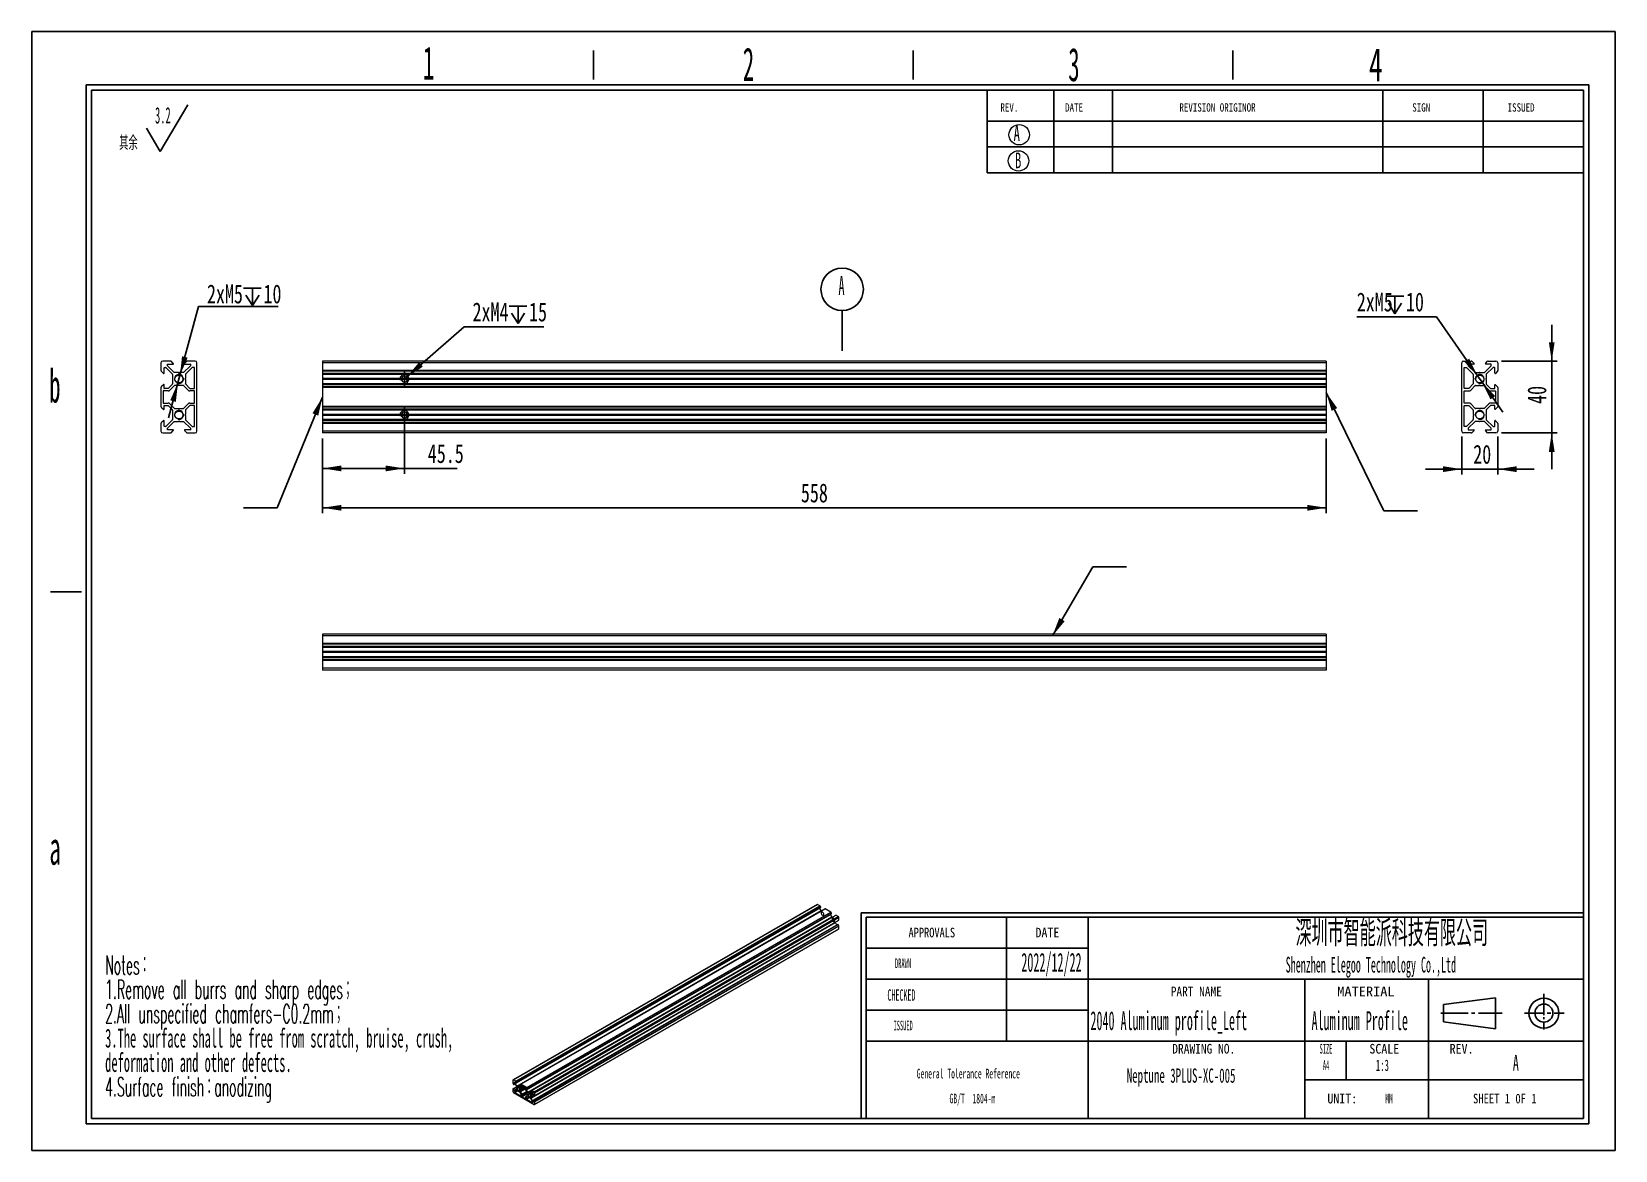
# Model space of a CAD drawing. Header units: millimetres. Extents: x 2 to 295, y 1 to 209.
import ezdxf

# ---------------------------------------------------------------- set-up
doc = ezdxf.new("R2010")
doc.units = ezdxf.units.MM
doc.layers.add('SLD-0', color=179, linetype='Continuous')
doc.styles.add('SLDTEXTSTYLE0', font='TXT', dxfattribs={"width": 0.469, "bigfont": 'bigfont'})
doc.styles.add('SLDTEXTSTYLE1', font='TXT', dxfattribs={"width": 0.469})
doc.styles.add('SLDTEXTSTYLE10', font='TXT', dxfattribs={"width": 0.7865})
doc.styles.add('SLDTEXTSTYLE11', font='TXT', dxfattribs={"width": 0.862222})
doc.styles.add('SLDTEXTSTYLE12', font='TXT', dxfattribs={"width": 1.089})
doc.styles.add('SLDTEXTSTYLE13', font='TXT', dxfattribs={"width": 0.56, "bigfont": 'bigfont'})
doc.styles.add('SLDTEXTSTYLE14', font='TXT', dxfattribs={"width": 0.805625})
doc.styles.add('SLDTEXTSTYLE15', font='TXT', dxfattribs={"width": 0.7})
doc.styles.add('SLDTEXTSTYLE2', font='TXT', dxfattribs={"width": 0.56})
doc.styles.add('SLDTEXTSTYLE3', font='TXT', dxfattribs={"width": 0.484, "bigfont": 'bigfont'})
doc.styles.add('SLDTEXTSTYLE4', font='TXT', dxfattribs={"width": 0.484})
doc.styles.add('SLDTEXTSTYLE5', font='TXT', dxfattribs={"width": 0.40535})
doc.styles.add('SLDTEXTSTYLE6', font='TXT', dxfattribs={"width": 0.6})
doc.styles.add('SLDTEXTSTYLE7', font='TXT', dxfattribs={"width": 0.5025})
doc.styles.add('SLDTEXTSTYLE8', font='TXT', dxfattribs={"width": 0.9075})
doc.styles.add('SLDTEXTSTYLE9', font='TXT', dxfattribs={"width": 0.870455})
doc.dimstyles.new('SLDDIMSTYLE0', dxfattribs={"dimtxt": 3.5, "dimasz": 3.5, "dimexe": 0, "dimexo": 0.0625, "dimgap": 0.875, "dimtad": 2, "dimlfac": 3, "dimrnd": 1e-09, "dimzin": 12, "dimdsep": 46, "dimtxsty": 'SLDTEXTSTYLE1', "dimsah": 1, "dimcen": 0.09, "dimadec": 0, "dimazin": 3, "dimtfac": 1, "dimtofl": 0, "dimtmove": 0, "dimatfit": 3, "dimfxl": 0, "dimfrac": 2, "dimtolj": 1, "dimtzin": 12, "dimarcsym": 0})
doc.dimstyles.new('SLDDIMSTYLE1', dxfattribs={"dimtxt": 3.5, "dimasz": 3.5, "dimexe": 0, "dimexo": 0.0625, "dimgap": 0.875, "dimtad": 0, "dimtih": 1, "dimtoh": 1, "dimlfac": 3, "dimrnd": 1e-09, "dimzin": 12, "dimdsep": 46, "dimtxsty": 'SLDTEXTSTYLE1', "dimsah": 1, "dimcen": 0, "dimadec": 0, "dimazin": 3, "dimtfac": 1, "dimtofl": 0, "dimtmove": 0, "dimatfit": 3, "dimfxl": 0, "dimfrac": 2, "dimtolj": 1, "dimtzin": 12, "dimarcsym": 0})
doc.dimstyles.new('SLDDIMSTYLE3', dxfattribs={"dimtxt": 0.18, "dimasz": 3.5, "dimexe": 0, "dimexo": 0.0625, "dimgap": 0, "dimtad": 0, "dimtih": 1, "dimtoh": 1, "dimdec": 0, "dimrnd": 1e-09, "dimzin": 0, "dimdsep": 46, "dimtxsty": 'Standard', "dimsah": 1, "dimcen": 0.09, "dimadec": 0, "dimazin": 0, "dimtfac": 3.5, "dimtdec": 0, "dimtofl": 0, "dimtmove": 0, "dimatfit": 3, "dimfxl": 0, "dimfrac": 2, "dimtolj": 1, "dimtzin": 0, "dimarcsym": 0})
doc.dimstyles.new('SLDDIMSTYLE4', dxfattribs={"dimtxt": 3.5, "dimasz": 3.5, "dimexe": 0, "dimexo": 0.0625, "dimgap": 0.875, "dimtad": 2, "dimlfac": 3, "dimrnd": 1e-09, "dimzin": 12, "dimdsep": 46, "dimtxsty": 'SLDTEXTSTYLE1', "dimsah": 1, "dimcen": 0.09, "dimadec": 0, "dimazin": 3, "dimtfac": 1, "dimtmove": 0, "dimatfit": 0, "dimfxl": 0, "dimfrac": 2, "dimtolj": 1, "dimtzin": 12, "dimarcsym": 0})
doc.dimstyles.new('SLDDIMSTYLE5', dxfattribs={"dimtxt": 3.5, "dimasz": 3.5, "dimexe": 0, "dimexo": 0.0625, "dimgap": 0.875, "dimtad": 0, "dimtih": 1, "dimtoh": 1, "dimlfac": 3, "dimrnd": 1e-09, "dimzin": 12, "dimdsep": 46, "dimtxsty": 'SLDTEXTSTYLE1', "dimsah": 1, "dimcen": 0, "dimadec": 0, "dimazin": 3, "dimtfac": 1, "dimtmove": 0, "dimatfit": 3, "dimfxl": 0, "dimfrac": 2, "dimtolj": 1, "dimtzin": 12, "dimarcsym": 0})
doc.dimstyles.new('SLDDIMSTYLE7', dxfattribs={"dimtxt": 3.5, "dimasz": 3.5, "dimexe": 0, "dimexo": 0.0625, "dimgap": 0.875, "dimtad": 0, "dimtih": 1, "dimtoh": 1, "dimlfac": 3, "dimrnd": 1e-09, "dimzin": 12, "dimdsep": 46, "dimtxsty": 'SLDTEXTSTYLE1', "dimsah": 1, "dimcen": 0, "dimadec": 0, "dimazin": 3, "dimtfac": 1, "dimtmove": 0, "dimatfit": 3, "dimfxl": 0, "dimfrac": 2, "dimtolj": 1, "dimtzin": 12, "dimarcsym": 0})

msp = doc.modelspace()

# ---------------------------------------------------------------- texts
at = {"layer": 'SLD-0'}
for s, insert, char_height, attachment_point, style in [('1', (74.111, 205.9712), 6.172, 1, 'SLDTEXTSTYLE7'), ('2', (133.3881, 205.7276), 6.172, 1, 'SLDTEXTSTYLE7'), ('3', (193.7066, 205.6655), 6.172, 1, 'SLDTEXTSTYLE7'), ('4', (249.4405, 205.6593), 6.172, 1, 'SLDTEXTSTYLE6'), ('A', (183.5778, 191.2862), 2.9034, 1, 'SLDTEXTSTYLE6'), ('B', (183.8319, 186.2712), 2.9034, 1, 'SLDTEXTSTYLE6'), ('b', (4.8346, 146.0918), 6.172, 1, 'SLDTEXTSTYLE7'), ('a', (4.8798, 60.4234), 6.172, 1, 'SLDTEXTSTYLE7'), ('\\M+1905B圳\\M+18E73\\M+19271\\M+1945C\\M+19468\\M+189C8\\M+18B5A\\M+1974C\\M+18CC0\\M+18CF6\\M+18E69', (253.6756, 43.9429), 4.82808, 2, 'SLDTEXTSTYLE13'), ('2022/12/22', (185.0178, 37.8954), 3.5, 1, 'SLDTEXTSTYLE1'), ('2040 Aluminum profile_Left', (197.824, 27.0826), 3.5, 1, 'SLDTEXTSTYLE1'), ('Aluminum Profile', (238.804, 27.0826), 3.5, 1, 'SLDTEXTSTYLE1'), ('A', (276.1139, 18.9954), 2.9104, 1, 'SLDTEXTSTYLE2'), ('Neptune 3PLUS-XC-005', (214.6332, 16.475), 2.645833, 2, 'SLDTEXTSTYLE2')]:
    msp.add_mtext(s, dxfattribs=dict(at, insert=insert, char_height=char_height, attachment_point=attachment_point, style=style))
at = {"layer": 'SLD-0', "color": 179}
for s, insert, char_height, attachment_point, style in [('REV.', (181.1288, 195.4001), 1.55363, 1, 'SLDTEXTSTYLE10'), ('DATE', (193.1265, 195.4001), 1.55363, 1, 'SLDTEXTSTYLE10'), ('REVISION ORIGINOR', (214.3082, 195.4001), 1.553633, 1, 'SLDTEXTSTYLE10'), ('SIGN', (257.4664, 195.4001), 1.55363, 1, 'SLDTEXTSTYLE10'), ('ISSUED', (275.1481, 195.4001), 1.55363, 1, 'SLDTEXTSTYLE10'), ('APPROVALS', (168.4266, 42.5627), 1.79265, 2, 'SLDTEXTSTYLE10'), ('DATE', (189.8496, 42.5627), 1.79265, 2, 'SLDTEXTSTYLE8'), ('DRAWN', (163.0782, 36.8618), 1.79265, 2, 'SLDTEXTSTYLE5'), ('Shenzhen Elegoo Technology Co.,Ltd', (249.7983, 37.1647), 2.910417, 2, 'SLDTEXTSTYLE1'), ('CHECKED', (162.7925, 31.1383), 2.11667, 2, 'SLDTEXTSTYLE1'), ('PART NAME', (217.4437, 31.6454), 1.79265, 2, 'SLDTEXTSTYLE11'), ('MATERIAL', (248.8802, 31.6454), 1.79265, 2, 'SLDTEXTSTYLE12'), ('ISSUED', (163.1116, 25.3369), 1.79265, 2, 'SLDTEXTSTYLE5'), ('DRAWING NO.', (218.8263, 21.0216), 1.792654, 2, 'SLDTEXTSTYLE9'), ('SIZE', (241.4789, 21.0216), 1.79265, 2, 'SLDTEXTSTYLE5'), ('SCALE', (252.2889, 21.0216), 1.79265, 2, 'SLDTEXTSTYLE8'), ('REV.', (266.6102, 21.0216), 1.79265, 2, 'SLDTEXTSTYLE8'), ('A4', (241.4898, 17.9531), 1.79265, 2, 'SLDTEXTSTYLE5'), ('1:3', (251.93, 18.1206), 2.11667, 2, 'SLDTEXTSTYLE2'), ('UNIT:', (244.4987, 11.7907), 1.79265, 2, 'SLDTEXTSTYLE8'), ('MM', (253.1609, 11.7907), 1.79265, 2, 'SLDTEXTSTYLE4'), ('SHEET 1 0F 1', (274.62, 11.7907), 1.792654, 2, 'SLDTEXTSTYLE14')]:
    msp.add_mtext(s, dxfattribs=dict(at, insert=insert, char_height=char_height, attachment_point=attachment_point, style=style))

# ---------------------------------------------------------------- blocks, each defined once
blk = doc.blocks.new('SW_NOTE_0')
at = {"layer": 'SLD-0', "color": 0}
for q in [(12.74, 9.16), (5.08, 4.83)]:
    blk.add_line((7.63, 0.49), q, dxfattribs=at)
at = {"layer": 'SLD-0', "color": 0, "attachment_point": 1}
for s, insert, char_height, style in [('3.2', (6.66, 8.73), 3.032, 'SLDTEXTSTYLE1'), ('\\M+191B4\\M+1975D', (0, 3.41), 2.6458, 'SLDTEXTSTYLE0')]:
    blk.add_mtext(s, dxfattribs=dict(at, insert=insert, char_height=char_height, style=style))
blk = doc.blocks.new('SW_NOTE_1')
at = {"layer": 'SLD-0', "color": 0, "char_height": 3.5, "attachment_point": 1}
for s, insert, style in [('Notes\\M+18146', (0, 4.51), 'SLDTEXTSTYLE3'), ('1.Remove all burrs and sharp edges\\M+18147', (0, -0.01), 'SLDTEXTSTYLE3'), ('2.All unspecified chamfers-C0.2mm\\M+18147', (0, -4.53), 'SLDTEXTSTYLE3'), ('3.The surface shall be free from scratch, bruise, crush,', (0, -9.05), 'SLDTEXTSTYLE4'), ('deformation and other defects.', (0, -13.57), 'SLDTEXTSTYLE4'), ('4.Surface finish\\M+18146anodizing', (0, -18.09), 'SLDTEXTSTYLE3')]:
    blk.add_mtext(s, dxfattribs=dict(at, insert=insert, style=style))
blk = doc.blocks.new('SW_NOTE_2')
at = {"layer": 'SLD-0', "color": 0, "char_height": 1.7927, "attachment_point": 2, "style": 'SLDTEXTSTYLE4'}
for s, insert in [('General Tolerance Reference', (12.75, 2.31)), ('GB/T  1804-m', (13.51, -2.32))]:
    blk.add_mtext(s, dxfattribs=dict(at, insert=insert))
blk = doc.blocks.new('_D')
at = {"layer": 'SLD-0'}
for p, q in [((55.51, 133.28), (55.51, 119.41)), ((241.51, 133.28), (241.51, 119.41)), ((241.51, 120.41), (55.51, 120.41))]:
    blk.add_line(p, q, dxfattribs=at)
for points in [[(55.51, 120.41), (59.01, 119.87), (59.01, 120.95)], [(241.51, 120.41), (238.01, 120.95), (238.01, 119.87)]]:
    blk.add_solid(points, dxfattribs=at)
at = {"layer": 'SLD-0', "insert": (144.16, 124.92), "char_height": 3.5, "attachment_point": 1, "style": 'SLDTEXTSTYLE15'}
blk.add_mtext('558', dxfattribs=at)
blk = doc.blocks.new('SW_SYMBOL_HOLE_DEPTH')
at = {"layer": 'SLD-0', "color": 0}
for p, q in [((0, 875), (800, 875)), ((400, 875), (400, 75)), ((100, 555), (400, 75)), ((700, 555), (400, 75))]:
    blk.add_line(p, q, dxfattribs=at)
blk = doc.blocks.new('_D_1')
at = {"layer": 'SLD-0'}
for p, q in [((71.11, 144.66), (81.72, 153.96)), ((81.72, 153.96), (96.5, 153.96)), ((70.68, 144.28), (71.11, 144.66))]:
    blk.add_line(p, q, dxfattribs=at)
blk.add_solid([(71.11, 144.66), (74.1, 146.57), (73.39, 147.38)], dxfattribs=at)
at = {"layer": 'SLD-0', "xscale": 0.004072727272727273, "yscale": 0.004072727272727273, "zscale": 0.004072727272727273}
blk.add_blockref('SW_SYMBOL_HOLE_DEPTH', (90.11, 154.24), dxfattribs=at)
at = {"layer": 'SLD-0', "char_height": 3.5, "attachment_point": 1, "style": 'SLDTEXTSTYLE15'}
for s, insert in [('2xM4', (83.3, 158.47)), ('15', (93.77, 158.47))]:
    blk.add_mtext(s, dxfattribs=dict(at, insert=insert))
blk = doc.blocks.new('_D_2')
at = {"layer": 'SLD-0'}
for p, q in [((70.68, 136.61), (70.68, 126.71)), ((55.51, 133.28), (55.51, 126.71)), ((70.68, 127.71), (55.51, 127.71)), ((70.68, 127.71), (80.45, 127.71))]:
    blk.add_line(p, q, dxfattribs=at)
for points in [[(55.51, 127.71), (59.01, 127.17), (59.01, 128.25)], [(70.68, 127.71), (67.18, 128.25), (67.18, 127.17)]]:
    blk.add_solid(points, dxfattribs=at)
at = {"layer": 'SLD-0', "insert": (75.01, 132.22), "char_height": 3.5, "attachment_point": 1, "style": 'SLDTEXTSTYLE15'}
blk.add_mtext('45.5', dxfattribs=at)
blk = doc.blocks.new('SW_CENTERMARKSYMBOL_0')
at = {"layer": 'SLD-0', "color": 0}
for p, q in [((-0.83, 0), (-1.42, 0)), ((0, 0), (-0.83, 0)), ((0, 0.83), (0, 1.42)), ((0, 0), (0, 0.83)), ((0, 0), (0, -0.83)), ((0, 0), (0.83, 0)), ((0.83, 0), (1.42, 0)), ((0, -0.83), (0, -1.42))]:
    blk.add_line(p, q, dxfattribs=at)
blk = doc.blocks.new('SW_CENTERMARKSYMBOL_1')
at = {"layer": 'SLD-0', "color": 0}
for p, q in [((-0.83, 0), (-1.42, 0)), ((0, 0), (-0.83, 0)), ((0, 0.83), (0, 1.42)), ((0, 0), (0, 0.83)), ((0, 0), (0, -0.83)), ((0, 0), (0.83, 0)), ((0.83, 0), (1.42, 0)), ((0, -0.83), (0, -1.42))]:
    blk.add_line(p, q, dxfattribs=at)
blk = doc.blocks.new('SW_DATUMTAG_0')
at = {"layer": 'SLD-0', "color": 0}
blk.add_line((0.68, -9.35), (0.68, -1.9), dxfattribs=at)
blk.add_circle((0.68, 2.04), 3.94, dxfattribs=at)
at = {"layer": 'SLD-0', "color": 0, "insert": (0, 4.51), "char_height": 3.5, "attachment_point": 1, "style": 'SLDTEXTSTYLE1'}
blk.add_mtext('A', dxfattribs=at)
blk = doc.blocks.new('_D_3')
at = {"layer": 'SLD-0'}
for p, q in [((283.32, 147.61), (283.32, 154.34)), ((273.98, 147.61), (284.32, 147.61)), ((283.32, 147.61), (283.32, 134.28)), ((273.98, 134.28), (284.32, 134.28)), ((283.32, 134.28), (283.32, 127.55))]:
    blk.add_line(p, q, dxfattribs=at)
for points in [[(283.32, 147.61), (283.86, 151.11), (282.78, 151.11)], [(283.32, 134.28), (282.78, 130.78), (283.86, 130.78)]]:
    blk.add_solid(points, dxfattribs=at)
at = {"layer": 'SLD-0', "insert": (278.81, 139.67), "char_height": 3.5, "attachment_point": 1, "rotation": 90, "style": 'SLDTEXTSTYLE15'}
blk.add_mtext('40', dxfattribs=at)
blk = doc.blocks.new('_D_4')
at = {"layer": 'SLD-0'}
for p, q in [((261.97, 155.81), (247.19, 155.81)), ((269.57, 144.88), (261.97, 155.81)), ((270.4, 143.68), (269.57, 144.88)), ((270.4, 143.68), (274.25, 138.15))]:
    blk.add_line(p, q, dxfattribs=at)
for points in [[(269.57, 144.88), (268.01, 148.06), (267.13, 147.45)], [(270.4, 143.68), (271.96, 140.5), (272.84, 141.11)]]:
    blk.add_solid(points, dxfattribs=at)
at = {"layer": 'SLD-0', "xscale": 0.004072727272727273, "yscale": 0.004072727272727273, "zscale": 0.004072727272727273}
blk.add_blockref('SW_SYMBOL_HOLE_DEPTH', (252.63, 156.09), dxfattribs=at)
at = {"layer": 'SLD-0', "char_height": 3.5, "attachment_point": 1, "style": 'SLDTEXTSTYLE15'}
for s, insert in [('2xM5', (247.19, 160.32)), ('10', (256.3, 160.32))]:
    blk.add_mtext(s, dxfattribs=dict(at, insert=insert))
blk = doc.blocks.new('_D_5')
at = {"layer": 'SLD-0'}
for p, q in [((266.65, 133.61), (266.65, 126.57)), ((273.32, 133.61), (273.32, 126.57)), ((266.65, 127.57), (259.92, 127.57)), ((266.65, 127.57), (273.32, 127.57)), ((273.32, 127.57), (280.05, 127.57))]:
    blk.add_line(p, q, dxfattribs=at)
for points in [[(266.65, 127.57), (263.15, 128.11), (263.15, 127.03)], [(273.32, 127.57), (276.82, 127.03), (276.82, 128.11)]]:
    blk.add_solid(points, dxfattribs=at)
at = {"layer": 'SLD-0', "insert": (268.77, 132.08), "char_height": 3.5, "attachment_point": 1, "style": 'SLDTEXTSTYLE15'}
blk.add_mtext('20', dxfattribs=at)
blk = doc.blocks.new('_D_6')
at = {"layer": 'SLD-0'}
for p, q in [((29.08, 144.99), (32.49, 157.73)), ((32.49, 157.73), (47.27, 157.73)), ((28.7, 143.57), (29.08, 144.99)), ((28.7, 143.57), (26.95, 137.07))]:
    blk.add_line(p, q, dxfattribs=at)
for points in [[(29.08, 144.99), (30.5, 148.23), (29.46, 148.51)], [(28.7, 143.57), (27.27, 140.33), (28.31, 140.05)]]:
    blk.add_solid(points, dxfattribs=at)
at = {"layer": 'SLD-0', "xscale": 0.004072727272727273, "yscale": 0.004072727272727273, "zscale": 0.004072727272727273}
blk.add_blockref('SW_SYMBOL_HOLE_DEPTH', (40.88, 157.58), dxfattribs=at)
at = {"layer": 'SLD-0', "char_height": 3.5, "attachment_point": 1, "style": 'SLDTEXTSTYLE15'}
for s, insert in [('2xM5', (34.08, 161.81)), ('10', (44.55, 161.81))]:
    blk.add_mtext(s, dxfattribs=dict(at, insert=insert))

# ---------------------------------------------------------------- dimensions: what is measured, and where the dimension line sits
at = {"layer": 'SLD-0'}
for p1, p2, text, dimstyle, picture, middle in [((29.0753, 144.9882), (28.6958, 143.5715), '2xM5 {\\fGDT;x}10', 'SLDDIMSTYLE7', '_D_6', (40.6725, 159.5474)), ((269.566, 144.8819), (270.4034, 143.6778), '2xM5{\\fGDT;x}10 ', 'SLDDIMSTYLE5', '_D_4', (253.7832, 158.0582))]:
    dim = msp.add_diameter_dim_2p(p1=p1, p2=p2, text=text, dimstyle=dimstyle, override={"dimpost": '<>'}, dxfattribs=at)
    dim.commit()
    dim.dimension.update_dxf_attribs({"geometry": picture, "text_midpoint": middle, "dimtype": 163})
dim = msp.add_radius_dim(center=(70.6757, 144.2799), mpoint=(71.1143, 144.6644), text='2xM4 {\\fGDT;x}15', dimstyle='SLDDIMSTYLE1', override={"dimpost": '<>'}, dxfattribs=at)
dim.commit()
dim.dimension.update_dxf_attribs({"geometry": '_D_1', "text_midpoint": (89.8998, 156.2083), "dimtype": 164})
for base, p1, p2, angle, dimstyle, picture, middle in [((283.318, 134.2799), (272.9847, 147.6132), (272.9847, 134.2799), 90, 'SLDDIMSTYLE4', '_D_3', (283.318, 141.0307)), ((55.5091, 127.7098), (70.6757, 137.6132), (55.5091, 134.2799), 0, 'SLDDIMSTYLE0', '_D_2', (77.7291, 127.7098)), ((55.5091, 120.4125), (241.5091, 134.2799), (55.5091, 134.2799), 0, 'SLDDIMSTYLE0', '_D', (146.2062, 120.4125))]:
    dim = msp.add_linear_dim(base=base, p1=p1, p2=p2, angle=angle, dimstyle=dimstyle, dxfattribs=at)
    dim.commit()
    dim.dimension.update_dxf_attribs({"geometry": picture, "text_midpoint": middle, "dimtype": 160})
dim = msp.add_linear_dim(base=(273.318, 127.5727), p1=(266.6514, 134.6132), p2=(273.318, 134.6132), dimstyle='SLDDIMSTYLE4', dxfattribs=at)
dim.commit()
dim.dimension.update_dxf_attribs({"geometry": '_D_5', "text_midpoint": (270.1312, 127.5727), "dimtype": 160})

# ---------------------------------------------------------------- linework, layer by layer
at = {"color": 7, "linetype": 'Continuous', "lineweight": 15}
for p, q in [((25.5522, 147.2799), (25.5522, 145.8489)), ((27.3165, 147.6132), (25.8856, 147.6132)), ((26.7522, 146.7501), (26.7522, 147.0132)), ((26.7856, 147.0465), (27.8122, 147.0465)), ((27.8327, 147.1661), (27.4344, 147.5644)), ((27.8522, 147.0865), (27.8522, 147.1189)), ((29.9189, 147.1189), (29.9189, 147.0865)), ((30.3368, 147.5644), (29.9384, 147.1661)), ((29.9589, 147.0465), (30.9856, 147.0465)), ((31.8856, 147.6132), (30.4546, 147.6132)), ((31.0189, 147.0132), (31.0189, 146.7501)), ((32.2189, 134.6132), (32.2189, 147.2799)), ((241.5091, 147.6132), (55.5091, 147.6132)), ((55.5091, 147.6132), (55.5091, 147.2799)), ((241.5091, 147.2799), (55.5091, 147.2799)), ((55.5091, 147.2799), (55.5091, 145.8489)), ((241.5091, 147.6132), (241.5091, 147.2799)), ((241.5091, 147.2799), (241.5091, 145.8489)), ((266.6514, 134.6132), (266.6514, 147.2799)), ((266.9847, 147.6132), (268.4157, 147.6132)), ((267.8514, 147.0132), (267.8514, 146.7501)), ((268.9114, 147.0465), (267.8847, 147.0465)), ((268.5335, 147.5644), (268.9319, 147.1661)), ((268.9514, 147.1189), (268.9514, 147.0865)), ((271.018, 147.0865), (271.018, 147.1189)), ((271.0376, 147.1661), (271.4359, 147.5644)), ((272.0847, 147.0465), (271.058, 147.0465)), ((271.5537, 147.6132), (272.9847, 147.6132)), ((272.118, 146.7501), (272.118, 147.0132)), ((273.318, 147.2799), (273.318, 145.8489)), ((25.601, 145.731), (25.9994, 145.3327)), ((26.0465, 145.3132), (26.0789, 145.3132)), ((26.1189, 145.3532), (26.1189, 146.3799)), ((26.1522, 146.4132), (26.4153, 146.4132)), ((26.4271, 146.4083), (27.6807, 145.1548)), ((28.0107, 145.4847), (26.7571, 146.7383)), ((27.6856, 145.143), (27.6856, 144.3701)), ((27.6856, 144.1896), (27.6856, 143.3765)), ((27.6904, 144.3583), (27.7571, 144.2916)), ((27.7571, 144.2681), (27.6904, 144.2014)), ((28.7953, 145.4799), (28.0225, 145.4799)), ((28.8738, 145.4083), (28.8071, 145.475)), ((28.964, 145.475), (28.8974, 145.4083)), ((29.7487, 145.4799), (28.9758, 145.4799)), ((31.014, 146.7383), (29.7605, 145.4847)), ((30.0807, 144.3583), (30.014, 144.2916)), ((30.014, 144.2681), (30.0807, 144.2014)), ((30.0856, 145.143), (30.0856, 144.3701)), ((30.0856, 144.1896), (30.0856, 143.3696)), ((31.344, 146.4083), (30.0904, 145.1548)), ((31.7689, 146.4132), (31.3558, 146.4132)), ((31.7856, 142.5598), (31.7856, 146.3965)), ((241.5091, 145.8489), (55.5091, 145.8489)), ((55.5091, 145.8489), (55.5091, 145.731)), ((241.5091, 145.731), (55.5091, 145.731)), ((55.5091, 145.731), (55.5091, 145.3327)), ((241.5091, 145.3327), (55.5091, 145.3327)), ((55.5091, 145.3327), (55.5091, 145.3132)), ((241.5091, 145.3132), (55.5091, 145.3132)), ((55.5091, 145.3132), (55.5091, 145.1548)), ((241.5091, 145.1548), (55.5091, 145.1548)), ((55.5091, 145.1548), (55.5091, 145.143)), ((241.5091, 145.143), (55.5091, 145.143)), ((55.5091, 145.143), (55.5091, 144.3701)), ((70.0994, 144.3701), (55.5091, 144.3701)), ((55.5091, 144.3701), (55.5091, 144.3578)), ((55.5091, 144.3578), (70.0976, 144.3578)), ((55.5091, 144.3578), (55.5091, 144.2916)), ((70.0925, 144.2916), (55.5091, 144.2916)), ((55.5091, 144.2916), (55.5091, 144.2681)), ((70.0925, 144.2681), (55.5091, 144.2681)), ((55.5091, 144.2681), (55.5091, 144.2019)), ((70.0976, 144.2019), (55.5091, 144.2019)), ((55.5091, 144.2019), (55.5091, 144.1896)), ((70.0994, 144.1896), (55.5091, 144.1896)), ((55.5091, 144.1896), (55.5091, 143.3765)), ((70.0977, 144.3583), (71.2538, 144.3583)), ((71.2538, 144.2014), (70.0977, 144.2014)), ((71.252, 144.3701), (70.0994, 144.3701)), ((71.252, 144.1896), (70.0994, 144.1896)), ((241.5091, 144.3701), (71.252, 144.3701)), ((241.5091, 144.1896), (71.252, 144.1896)), ((71.2538, 144.3578), (241.5091, 144.3578)), ((241.5091, 144.2019), (71.2538, 144.2019)), ((241.5091, 144.2916), (71.2589, 144.2916)), ((241.5091, 144.2681), (71.2589, 144.2681)), ((241.5091, 145.8489), (241.5091, 145.731)), ((241.5091, 145.731), (241.5091, 145.3327)), ((241.5091, 145.3327), (241.5091, 145.3132)), ((241.5091, 145.3132), (241.5091, 145.1548)), ((241.5091, 145.1548), (241.5091, 145.143)), ((241.5091, 145.143), (241.5091, 144.3701)), ((241.5091, 144.3701), (241.5091, 144.3578)), ((241.5091, 144.3578), (241.5091, 144.2916)), ((241.5091, 144.2916), (241.5091, 144.2681)), ((241.5091, 144.2681), (241.5091, 144.2019)), ((241.5091, 144.2019), (241.5091, 144.1896)), ((241.5091, 144.1896), (241.5091, 143.3765)), ((267.0847, 142.5598), (267.0847, 146.3965)), ((267.1014, 146.4132), (267.5145, 146.4132)), ((267.5263, 146.4083), (268.7798, 145.1548)), ((267.8563, 146.7383), (269.1098, 145.4847)), ((268.7847, 145.143), (268.7847, 144.3701)), ((268.7847, 144.1896), (268.7847, 143.3696)), ((268.7896, 144.3583), (268.8563, 144.2916)), ((268.8563, 144.2681), (268.7896, 144.2014)), ((269.1216, 145.4799), (269.8945, 145.4799)), ((269.9063, 145.475), (269.9729, 145.4083)), ((269.9965, 145.4083), (270.0632, 145.475)), ((270.0749, 145.4799), (270.8478, 145.4799)), ((270.8596, 145.4847), (272.1132, 146.7383)), ((271.1798, 144.3583), (271.1132, 144.2916)), ((271.1132, 144.2681), (271.1798, 144.2014)), ((271.1847, 145.143), (271.1847, 144.3701)), ((271.1847, 144.1896), (271.1847, 143.3765)), ((272.4431, 146.4083), (271.1896, 145.1548)), ((272.718, 146.4132), (272.4549, 146.4132)), ((272.7514, 145.3532), (272.7514, 146.3799)), ((272.8238, 145.3132), (272.7914, 145.3132)), ((273.2692, 145.731), (272.8709, 145.3327)), ((25.5522, 142.7108), (25.5522, 139.1822)), ((25.9994, 143.227), (25.601, 142.8287)), ((25.9856, 142.0598), (25.9856, 139.8332)), ((26.8591, 142.0765), (26.0022, 142.0765)), ((26.0789, 143.2465), (26.0465, 143.2465)), ((26.1189, 142.5598), (26.1189, 143.2065)), ((26.8591, 142.5432), (26.1356, 142.5432)), ((27.6758, 143.3529), (26.8709, 142.5481)), ((28.0578, 143.075), (27.2009, 142.2181)), ((28.7953, 143.0799), (28.0696, 143.0799)), ((28.4412, 143.6965), (28.4904, 143.6965)), ((28.8738, 143.1514), (28.8071, 143.0847)), ((28.964, 143.0847), (28.8974, 143.1514)), ((29.7015, 143.0799), (28.9758, 143.0799)), ((29.2807, 143.6965), (29.33, 143.6965)), ((30.5702, 142.2181), (29.7133, 143.075)), ((30.0904, 143.3578), (30.9002, 142.5481)), ((30.912, 142.5432), (31.7689, 142.5432)), ((31.7689, 142.0765), (30.912, 142.0765)), ((31.7856, 139.8332), (31.7856, 142.0598)), ((241.5091, 143.3765), (55.5091, 143.3765)), ((55.5091, 143.3765), (55.5091, 143.3529)), ((241.5091, 143.3529), (55.5091, 143.3529)), ((55.5091, 143.3529), (55.5091, 143.2465)), ((241.5091, 143.2465), (55.5091, 143.2465)), ((55.5091, 143.2465), (55.5091, 143.227)), ((241.5091, 143.227), (55.5091, 143.227)), ((55.5091, 143.227), (55.5091, 142.8287)), ((241.5091, 142.8287), (55.5091, 142.8287)), ((55.5091, 142.8287), (55.5091, 142.7108)), ((241.5091, 142.7108), (55.5091, 142.7108)), ((55.5091, 142.7108), (55.5091, 139.1822)), ((241.5091, 143.3765), (241.5091, 143.3529)), ((241.5091, 143.3529), (241.5091, 143.2465)), ((241.5091, 143.2465), (241.5091, 143.227)), ((241.5091, 143.227), (241.5091, 142.8287)), ((241.5091, 142.8287), (241.5091, 142.7108)), ((241.5091, 142.7108), (241.5091, 139.1822)), ((267.0847, 139.8332), (267.0847, 142.0598)), ((267.9583, 142.5432), (267.1014, 142.5432)), ((267.1014, 142.0765), (267.9583, 142.0765)), ((268.7798, 143.3578), (267.9701, 142.5481)), ((268.3001, 142.2181), (269.157, 143.075)), ((269.1687, 143.0799), (269.8945, 143.0799)), ((269.5403, 143.6965), (269.5895, 143.6965)), ((269.9063, 143.0847), (269.9729, 143.1514)), ((269.9965, 143.1514), (270.0632, 143.0847)), ((270.0749, 143.0799), (270.8007, 143.0799)), ((270.3799, 143.6965), (270.4291, 143.6965)), ((270.8125, 143.075), (271.6694, 142.2181)), ((271.1945, 143.3529), (271.9994, 142.5481)), ((272.0111, 142.5432), (272.7347, 142.5432)), ((272.0111, 142.0765), (272.868, 142.0765)), ((272.7514, 142.5598), (272.7514, 143.2065)), ((272.7914, 143.2465), (272.8238, 143.2465)), ((272.8709, 143.227), (273.2692, 142.8287)), ((272.8847, 142.0598), (272.8847, 139.8332)), ((273.318, 142.7108), (273.318, 139.1822)), ((25.601, 139.0644), (25.9994, 138.6661)), ((26.0022, 139.8165), (26.8591, 139.8165)), ((26.0465, 138.6465), (26.0789, 138.6465)), ((26.1189, 138.6865), (26.1189, 139.3332)), ((26.1356, 139.3499), (26.8591, 139.3499)), ((26.8709, 139.345), (27.6758, 138.5401)), ((27.2009, 139.675), (28.0578, 138.8181)), ((27.6856, 138.5165), (27.6856, 137.7034)), ((28.0696, 138.8132), (28.7953, 138.8132)), ((28.8071, 138.8083), (28.8738, 138.7416)), ((28.8974, 138.7416), (28.964, 138.8083)), ((28.9758, 138.8132), (29.7015, 138.8132)), ((29.7133, 138.8181), (30.5702, 139.675)), ((30.0856, 138.5165), (30.0856, 137.7034)), ((30.9002, 139.345), (30.0953, 138.5401)), ((30.912, 139.8165), (31.7689, 139.8165)), ((31.7689, 139.3499), (30.912, 139.3499)), ((31.7856, 135.4965), (31.7856, 139.3332)), ((241.5091, 139.1822), (55.5091, 139.1822)), ((55.5091, 139.1822), (55.5091, 139.0644)), ((241.5091, 139.0644), (55.5091, 139.0644)), ((55.5091, 139.0644), (55.5091, 138.6661)), ((241.5091, 138.6661), (55.5091, 138.6661)), ((55.5091, 138.6661), (55.5091, 138.6465)), ((241.5091, 138.6465), (55.5091, 138.6465)), ((55.5091, 138.6465), (55.5091, 138.5401)), ((241.5091, 138.5401), (55.5091, 138.5401)), ((55.5091, 138.5401), (55.5091, 138.5165)), ((241.5091, 138.5165), (55.5091, 138.5165)), ((55.5091, 138.5165), (55.5091, 137.7034)), ((241.5091, 139.1822), (241.5091, 139.0644)), ((241.5091, 139.0644), (241.5091, 138.6661)), ((241.5091, 138.6661), (241.5091, 138.6465)), ((241.5091, 138.6465), (241.5091, 138.5401)), ((241.5091, 138.5401), (241.5091, 138.5165)), ((241.5091, 138.5165), (241.5091, 137.7034)), ((267.0847, 135.4965), (267.0847, 139.3332)), ((267.9583, 139.8165), (267.1014, 139.8165)), ((267.1014, 139.3499), (267.9583, 139.3499)), ((267.9701, 139.345), (268.7749, 138.5401)), ((269.157, 138.8181), (268.3001, 139.675)), ((268.7847, 138.5165), (268.7847, 137.7034)), ((269.8945, 138.8132), (269.1687, 138.8132)), ((269.9729, 138.7416), (269.9063, 138.8083)), ((270.0632, 138.8083), (269.9965, 138.7416)), ((270.8007, 138.8132), (270.0749, 138.8132)), ((271.6694, 139.675), (270.8125, 138.8181)), ((271.1847, 138.5165), (271.1847, 137.7034)), ((271.9994, 139.345), (271.1945, 138.5401)), ((272.868, 139.8165), (272.0111, 139.8165)), ((272.7347, 139.3499), (272.0111, 139.3499)), ((272.7514, 138.6865), (272.7514, 139.3332)), ((272.8238, 138.6465), (272.7914, 138.6465)), ((273.2692, 139.0644), (272.8709, 138.6661)), ((25.5522, 136.0442), (25.5522, 134.6132)), ((25.9994, 136.5603), (25.601, 136.162)), ((26.0789, 136.5799), (26.0465, 136.5799)), ((26.1189, 135.5132), (26.1189, 136.5399)), ((26.4153, 135.4799), (26.1522, 135.4799)), ((27.6807, 136.7383), (26.4271, 135.4847)), ((26.7522, 134.8799), (26.7522, 135.143)), ((26.7571, 135.1548), (28.0107, 136.4083)), ((27.6856, 137.523), (27.6856, 136.7501)), ((27.6904, 137.6916), (27.7571, 137.625)), ((27.7571, 137.6014), (27.6904, 137.5347)), ((28.0225, 136.4132), (28.7953, 136.4132)), ((28.4412, 137.0299), (28.4904, 137.0299)), ((28.8071, 136.4181), (28.8738, 136.4847)), ((28.8974, 136.4847), (28.964, 136.4181)), ((28.9758, 136.4132), (29.7487, 136.4132)), ((29.2807, 137.0299), (29.33, 137.0299)), ((29.7605, 136.4083), (31.014, 135.1548)), ((30.0807, 137.6916), (30.014, 137.625)), ((30.014, 137.6014), (30.0807, 137.5347)), ((30.0856, 137.523), (30.0856, 136.7501)), ((30.0904, 136.7383), (31.344, 135.4847)), ((31.0189, 135.143), (31.0189, 134.8799)), ((31.3558, 135.4799), (31.7689, 135.4799)), ((70.0994, 137.7034), (55.5091, 137.7034)), ((55.5091, 137.7034), (55.5091, 137.6912)), ((55.5091, 137.6912), (70.0976, 137.6912)), ((55.5091, 137.6912), (55.5091, 137.625)), ((70.0925, 137.625), (55.5091, 137.625)), ((55.5091, 137.625), (55.5091, 137.6014)), ((70.0925, 137.6014), (55.5091, 137.6014)), ((55.5091, 137.6014), (55.5091, 137.5352)), ((70.0976, 137.5352), (55.5091, 137.5352)), ((55.5091, 137.5352), (55.5091, 137.523)), ((70.0994, 137.523), (55.5091, 137.523)), ((55.5091, 137.523), (55.5091, 136.7501)), ((241.5091, 136.7501), (55.5091, 136.7501)), ((55.5091, 136.7501), (55.5091, 136.7383)), ((241.5091, 136.7383), (55.5091, 136.7383)), ((55.5091, 136.7383), (55.5091, 136.5799)), ((241.5091, 136.5799), (55.5091, 136.5799)), ((55.5091, 136.5799), (55.5091, 136.5603)), ((241.5091, 136.5603), (55.5091, 136.5603)), ((55.5091, 136.5603), (55.5091, 136.162)), ((241.5091, 136.162), (55.5091, 136.162)), ((55.5091, 136.162), (55.5091, 136.0442)), ((241.5091, 136.0442), (55.5091, 136.0442)), ((55.5091, 136.0442), (55.5091, 134.6132)), ((70.0977, 137.6916), (71.2538, 137.6916)), ((71.2538, 137.5347), (70.0977, 137.5347)), ((71.252, 137.7034), (70.0994, 137.7034)), ((70.0994, 137.523), (71.252, 137.523)), ((241.5091, 137.7034), (71.252, 137.7034)), ((241.5091, 137.523), (71.252, 137.523)), ((71.2538, 137.6912), (241.5091, 137.6912)), ((241.5091, 137.5352), (71.2538, 137.5352)), ((241.5091, 137.625), (71.2589, 137.625)), ((241.5091, 137.6014), (71.2589, 137.6014)), ((241.5091, 137.7034), (241.5091, 137.6912)), ((241.5091, 137.6912), (241.5091, 137.625)), ((241.5091, 137.625), (241.5091, 137.6014)), ((241.5091, 137.6014), (241.5091, 137.5352)), ((241.5091, 137.5352), (241.5091, 137.523)), ((241.5091, 137.523), (241.5091, 136.7501)), ((241.5091, 136.7501), (241.5091, 136.7383)), ((241.5091, 136.7383), (241.5091, 136.5799)), ((241.5091, 136.5799), (241.5091, 136.5603)), ((241.5091, 136.5603), (241.5091, 136.162)), ((241.5091, 136.162), (241.5091, 136.0442)), ((241.5091, 136.0442), (241.5091, 134.6132)), ((267.5145, 135.4799), (267.1014, 135.4799)), ((268.7798, 136.7383), (267.5263, 135.4847)), ((267.8514, 135.143), (267.8514, 134.8799)), ((269.1098, 136.4083), (267.8563, 135.1548)), ((268.7847, 137.523), (268.7847, 136.7501)), ((268.7896, 137.6916), (268.8563, 137.625)), ((268.8563, 137.6014), (268.7896, 137.5347)), ((269.8945, 136.4132), (269.1216, 136.4132)), ((269.5403, 137.0299), (269.5895, 137.0299)), ((269.9729, 136.4847), (269.9063, 136.4181)), ((270.0632, 136.4181), (269.9965, 136.4847)), ((270.8478, 136.4132), (270.0749, 136.4132)), ((270.3799, 137.0299), (270.4291, 137.0299)), ((272.1132, 135.1548), (270.8596, 136.4083)), ((271.1798, 137.6916), (271.1132, 137.625)), ((271.1132, 137.6014), (271.1798, 137.5347)), ((271.1847, 137.523), (271.1847, 136.7501)), ((271.1896, 136.7383), (272.4431, 135.4847)), ((272.118, 134.8799), (272.118, 135.143)), ((272.4549, 135.4799), (272.718, 135.4799)), ((272.7514, 135.5132), (272.7514, 136.5399)), ((272.7914, 136.5799), (272.8238, 136.5799)), ((272.8709, 136.5603), (273.2692, 136.162)), ((273.318, 136.0442), (273.318, 134.6132)), ((25.8856, 134.2799), (27.3165, 134.2799)), ((27.8122, 134.8465), (26.7856, 134.8465)), ((27.4344, 134.3287), (27.8327, 134.727)), ((27.8522, 134.7741), (27.8522, 134.8065)), ((29.9189, 134.8065), (29.9189, 134.7741)), ((29.9384, 134.727), (30.3368, 134.3287)), ((30.9856, 134.8465), (29.9589, 134.8465)), ((30.4546, 134.2799), (31.8856, 134.2799)), ((241.5091, 134.6132), (55.5091, 134.6132)), ((55.5091, 134.6132), (55.5091, 134.2799)), ((241.5091, 134.2799), (55.5091, 134.2799)), ((241.5091, 134.6132), (241.5091, 134.2799)), ((268.4157, 134.2799), (266.9847, 134.2799)), ((267.8847, 134.8465), (268.9114, 134.8465)), ((268.9319, 134.727), (268.5335, 134.3287)), ((268.9514, 134.8065), (268.9514, 134.7741)), ((271.018, 134.7741), (271.018, 134.8065)), ((271.4359, 134.3287), (271.0376, 134.727)), ((271.058, 134.8465), (272.0847, 134.8465)), ((272.9847, 134.2799), (271.5537, 134.2799)), ((241.5091, 96.9919), (55.5091, 96.9919)), ((55.5091, 96.9919), (55.5091, 96.6586)), ((241.5091, 96.9919), (241.5091, 96.6586)), ((241.5091, 96.6586), (55.5091, 96.6586)), ((55.5091, 96.6586), (55.5091, 95.2276)), ((241.5091, 95.2276), (55.5091, 95.2276)), ((55.5091, 95.2276), (55.5091, 95.1098)), ((241.5091, 95.1098), (55.5091, 95.1098)), ((55.5091, 95.1098), (55.5091, 94.7115)), ((241.5091, 94.7115), (55.5091, 94.7115)), ((55.5091, 94.7115), (55.5091, 94.6919)), ((241.5091, 94.6919), (55.5091, 94.6919)), ((55.5091, 94.6919), (55.5091, 94.5335)), ((241.5091, 94.5335), (55.5091, 94.5335)), ((55.5091, 94.5335), (55.5091, 94.5217)), ((241.5091, 94.5217), (55.5091, 94.5217)), ((55.5091, 94.5217), (55.5091, 93.7488)), ((241.5091, 96.6586), (241.5091, 95.2276)), ((241.5091, 95.2276), (241.5091, 95.1098)), ((241.5091, 95.1098), (241.5091, 94.7115)), ((241.5091, 94.7115), (241.5091, 94.6919)), ((241.5091, 94.6919), (241.5091, 94.5335)), ((241.5091, 94.5335), (241.5091, 94.5217)), ((241.5091, 94.5217), (241.5091, 93.7488)), ((241.5091, 93.7488), (55.5091, 93.7488)), ((55.5091, 93.7488), (55.5091, 93.7366)), ((55.5091, 93.7366), (241.5091, 93.7366)), ((55.5091, 93.7366), (55.5091, 93.6704)), ((241.5091, 93.6704), (55.5091, 93.6704)), ((55.5091, 93.6704), (55.5091, 93.6468)), ((241.5091, 93.6468), (55.5091, 93.6468)), ((55.5091, 93.6468), (55.5091, 93.5806)), ((241.5091, 93.5806), (55.5091, 93.5806)), ((55.5091, 93.5806), (55.5091, 93.5684)), ((241.5091, 93.5684), (55.5091, 93.5684)), ((55.5091, 93.5684), (55.5091, 92.7955)), ((241.5091, 92.7955), (55.5091, 92.7955)), ((55.5091, 92.7955), (55.5091, 92.7837)), ((241.5091, 92.7837), (55.5091, 92.7837)), ((55.5091, 92.7837), (55.5091, 92.6253)), ((241.5091, 92.6253), (55.5091, 92.6253)), ((55.5091, 92.6253), (55.5091, 92.6058)), ((241.5091, 92.6058), (55.5091, 92.6058)), ((55.5091, 92.6058), (55.5091, 92.2074)), ((241.5091, 92.2074), (55.5091, 92.2074)), ((55.5091, 92.2074), (55.5091, 92.0896)), ((241.5091, 92.0896), (55.5091, 92.0896)), ((55.5091, 92.0896), (55.5091, 90.6586)), ((241.5091, 93.7488), (241.5091, 93.7366)), ((241.5091, 93.7366), (241.5091, 93.6704)), ((241.5091, 93.6704), (241.5091, 93.6468)), ((241.5091, 93.6468), (241.5091, 93.5806)), ((241.5091, 93.5806), (241.5091, 93.5684)), ((241.5091, 93.5684), (241.5091, 92.7955)), ((241.5091, 92.7955), (241.5091, 92.7837)), ((241.5091, 92.7837), (241.5091, 92.6253)), ((241.5091, 92.6253), (241.5091, 92.6058)), ((241.5091, 92.6058), (241.5091, 92.2074)), ((241.5091, 92.2074), (241.5091, 92.0896)), ((241.5091, 92.0896), (241.5091, 90.6586)), ((241.5091, 90.6586), (55.5091, 90.6586)), ((55.5091, 90.6586), (55.5091, 90.3253)), ((241.5091, 90.3253), (55.5091, 90.3253)), ((241.5091, 90.6586), (241.5091, 90.3253)), ((147.1781, 46.8828), (90.8116, 14.3431)), ((90.883, 14.336), (147.2495, 46.8757)), ((91.3167, 14.0857), (147.6832, 46.6254)), ((91.3524, 14.048), (147.7189, 46.5877)), ((91.4731, 13.8389), (147.8396, 46.3786)), ((91.4755, 13.7998), (147.842, 46.3395)), ((91.479, 13.819), (147.8455, 46.3587)), ((91.479, 13.8077), (147.8455, 46.3474)), ((91.527, 13.2194), (147.8935, 45.7591)), ((91.5306, 13.2156), (147.8971, 45.7553)), ((92.2319, 13.5402), (148.5984, 46.0799)), ((92.2676, 13.5367), (148.6342, 46.0764)), ((93.2862, 12.4914), (149.6527, 45.0311)), ((93.2876, 12.4864), (149.6542, 45.0261)), ((93.337, 12.9194), (149.7035, 45.4591)), ((93.3727, 12.8817), (149.7392, 45.4214)), ((93.4934, 12.6726), (149.8599, 45.2123)), ((93.4958, 12.6335), (149.8623, 45.1732)), ((93.4993, 12.6527), (149.8658, 45.1924)), ((93.4993, 12.6414), (149.8658, 45.1811)), ((93.5316, 12.0639), (149.8981, 44.6036)), ((93.5387, 12.0564), (149.9052, 44.5961)), ((94.2522, 12.3739), (150.6187, 44.9136)), ((94.288, 12.3704), (150.6545, 44.9101)), ((94.7216, 12.1201), (151.0881, 44.6598)), ((94.8226, 11.9451), (151.1891, 44.4848)), ((147.6832, 46.6254), (147.2495, 46.8757)), ((147.8935, 45.7591), (147.6293, 46.2167)), ((147.8396, 46.3786), (147.7189, 46.5877)), ((147.8455, 46.3474), (147.8455, 46.3587)), ((147.9666, 45.7152), (147.8971, 45.7553)), ((149.7035, 45.4591), (148.6342, 46.0764)), ((149.6527, 45.0311), (149.6527, 45.0522)), ((149.8981, 44.6036), (149.6542, 45.0261)), ((149.8599, 45.2123), (149.7392, 45.4214)), ((149.8658, 45.1811), (149.8658, 45.1924)), ((149.9869, 44.5489), (149.9052, 44.5961)), ((151.0881, 44.6598), (150.6545, 44.9101)), ((151.1891, 43.984), (151.1891, 44.4848)), ((94.1761, 10.9664), (150.5426, 43.5061)), ((94.1776, 10.9615), (150.5441, 43.5011)), ((151.021, 43.1663), (94.6544, 10.6266)), ((94.663, 10.6258), (151.0295, 43.1655)), ((94.6728, 10.6201), (151.0393, 43.1598)), ((94.6871, 11.3419), (151.0536, 43.8816)), ((94.6871, 10.605), (151.0536, 43.1447)), ((94.793, 9.78), (151.1595, 42.3197)), ((94.8078, 11.4116), (151.1743, 43.9513)), ((94.8078, 10.396), (151.1743, 42.9357)), ((94.8226, 11.4443), (151.1891, 43.984)), ((94.8226, 10.3462), (151.1891, 42.8859)), ((94.8226, 9.8454), (151.1891, 42.3851)), ((150.5426, 43.5061), (150.5426, 43.5866)), ((150.8083, 43.0436), (150.5441, 43.5011)), ((151.0393, 43.1598), (151.0295, 43.1655)), ((151.0536, 43.8816), (151.1743, 43.9513)), ((151.1743, 42.9357), (151.0536, 43.1447)), ((151.1891, 42.3851), (151.1891, 42.8859)), ((90.782, 14.2777), (90.782, 13.7769)), ((90.782, 12.6788), (90.782, 12.178)), ((90.7968, 13.7271), (90.9175, 13.5181)), ((90.9175, 12.7812), (90.7968, 12.7115)), ((91.3167, 14.0857), (90.883, 14.336)), ((90.883, 12.0031), (94.7216, 9.7871)), ((90.9175, 12.7812), (91.4285, 13.0762)), ((90.9318, 13.503), (90.9416, 13.4973)), ((90.9416, 12.7741), (90.9318, 12.7798)), ((90.9502, 13.4965), (91.1628, 13.6192)), ((90.9537, 13.5043), (90.9537, 13.8636)), ((90.9537, 12.3938), (90.9537, 12.7531)), ((90.9638, 13.8694), (91.0436, 13.8234)), ((91.0436, 12.3303), (90.9638, 12.3763)), ((91.0436, 13.8234), (91.0446, 13.824)), ((91.0436, 12.3303), (91.4285, 12.5525)), ((91.0471, 13.8196), (91.427, 13.1617)), ((91.427, 12.5493), (91.0471, 12.33)), ((91.1457, 13.8824), (91.1457, 13.9744)), ((91.1457, 13.8824), (91.2355, 13.9342)), ((91.1457, 12.1535), (91.5307, 12.3757)), ((91.1457, 12.0089), (91.6559, 12.3034)), ((91.1457, 12.1535), (91.1457, 12.0089)), ((91.1471, 13.8774), (91.2406, 13.9313)), ((91.527, 13.2194), (91.1471, 13.8774)), ((91.1471, 12.1567), (91.5296, 12.3775)), ((91.527, 12.3761), (91.1471, 12.1567)), ((91.1507, 12.0002), (91.666, 12.2976)), ((91.1507, 12.0002), (92.3134, 11.329)), ((91.1558, 13.9803), (91.4669, 13.8007)), ((91.4731, 13.8389), (91.3524, 14.048)), ((91.427, 12.5493), (91.4295, 12.5508)), ((91.4285, 12.8865), (91.4279, 12.8861)), ((91.4535, 12.8418), (91.4279, 12.8271)), ((91.4285, 13.1567), (91.4295, 13.1573)), ((91.4285, 13.1567), (91.4285, 12.8862)), ((91.4285, 12.8231), (91.4285, 12.5526)), ((91.43, 12.8812), (91.4502, 12.8462)), ((91.4502, 12.838), (91.43, 12.8263)), ((91.4502, 12.838), (91.4538, 12.8401)), ((91.479, 13.8077), (91.479, 13.819)), ((91.527, 12.3761), (91.5295, 12.3776)), ((91.7648, 13.0804), (91.5306, 13.2156)), ((91.7648, 12.2406), (91.5306, 12.3758)), ((92.2395, 13.3547), (91.7652, 13.0809)), ((91.768, 12.238), (91.7936, 12.2528)), ((91.7684, 13.0767), (92.2447, 13.3516)), ((91.7886, 13.0417), (91.7684, 13.0767)), ((91.7684, 12.2402), (91.7922, 12.2539)), ((91.7886, 12.2519), (91.7684, 12.2402)), ((91.7886, 13.0417), (92.2851, 13.3283)), ((91.7886, 12.2519), (91.7922, 12.2539)), ((91.8159, 13.0492), (91.7957, 13.0375)), ((91.8159, 12.2128), (91.7957, 12.2477)), ((92.2906, 13.3252), (91.8163, 13.0514)), ((91.8191, 12.2085), (91.8197, 12.2089)), ((91.8195, 13.0489), (92.2944, 13.323)), ((92.0659, 12.9066), (91.8195, 13.0489)), ((92.0659, 12.0667), (91.8195, 12.209)), ((92.317, 13.0468), (92.0731, 12.9059)), ((92.317, 11.6367), (92.0731, 12.0592)), ((92.1053, 13.4574), (92.1053, 13.4461)), ((92.2319, 13.5402), (92.1112, 13.4705)), ((92.1174, 13.4251), (92.3134, 13.312)), ((92.1341, 12.4432), (93.0167, 12.9526)), ((92.1543, 12.4631), (92.1341, 12.4514)), ((92.1341, 12.4514), (92.1543, 12.4631)), ((92.1341, 12.4432), (92.1543, 12.4082)), ((92.1543, 12.4082), (93.0571, 12.9293)), ((92.1558, 12.7203), (92.7875, 13.085)), ((92.1558, 12.4663), (93.0074, 12.958)), ((92.1558, 12.7203), (92.1558, 12.4663)), ((92.1558, 12.1492), (93.1447, 12.7201)), ((92.1558, 12.4032), (92.1558, 12.1492)), ((92.1564, 12.4623), (93.0112, 12.9558)), ((92.1564, 12.4033), (93.0623, 12.9263)), ((92.1573, 12.7236), (92.7854, 13.0862)), ((92.417, 12.8735), (92.1573, 12.7236)), ((92.1573, 12.1442), (93.1447, 12.7143)), ((92.1573, 12.1442), (92.417, 11.6945)), ((93.337, 12.9194), (92.2676, 13.5367)), ((92.317, 13.0468), (92.3195, 13.0482)), ((92.3185, 13.3032), (92.3185, 13.05)), ((92.4599, 13.2683), (92.4649, 13.2712)), ((92.4599, 13.2683), (92.4599, 12.9684)), ((92.4599, 11.2502), (93.4488, 11.8211)), ((93.1397, 12.8816), (92.4649, 13.2712)), ((92.4649, 11.2415), (93.4488, 11.8095)), ((93.1447, 12.573), (93.1447, 12.8729)), ((93.4473, 11.9789), (93.1876, 12.4286)), ((93.2862, 12.7446), (93.2912, 12.7475)), ((93.2862, 12.4914), (93.2862, 12.7446)), ((93.5316, 12.0639), (93.2876, 12.4864)), ((93.2912, 12.7475), (93.4872, 12.6344)), ((93.4934, 12.6726), (93.3727, 12.8817)), ((93.4488, 11.9739), (93.4499, 11.9745)), ((93.4488, 11.7199), (93.4488, 11.9739)), ((93.4993, 12.6414), (93.4993, 12.6527)), ((93.7851, 11.9141), (93.5387, 12.0564)), ((94.2598, 12.1884), (93.7855, 11.9146)), ((93.7887, 11.9104), (94.265, 12.1853)), ((93.8089, 11.8754), (93.7887, 11.9104)), ((93.8089, 11.8754), (94.3054, 12.162)), ((93.8362, 11.8829), (93.816, 11.8712)), ((94.3109, 12.1589), (93.8367, 11.8851)), ((93.8398, 11.8826), (94.3147, 12.1567)), ((94.074, 11.7473), (93.8398, 11.8826)), ((94.074, 11.7473), (94.459, 11.9696)), ((94.4575, 11.9664), (94.0776, 11.747)), ((94.1256, 12.2911), (94.1256, 12.2798)), ((94.2522, 12.3739), (94.1315, 12.3042)), ((94.1377, 12.2588), (94.4489, 12.0792)), ((94.1761, 11.5705), (94.5611, 11.7928)), ((94.1776, 11.5738), (94.56, 11.7946)), ((94.1776, 11.5738), (94.5575, 11.7932)), ((94.7216, 12.1201), (94.288, 12.3704)), ((94.4575, 11.9664), (94.46, 11.9678)), ((94.459, 12.0617), (94.459, 11.9696)), ((94.5575, 11.7932), (94.56, 11.7946)), ((94.5611, 11.7928), (94.6408, 11.7468)), ((94.8226, 11.4443), (94.8226, 11.9451)), ((92.3134, 11.329), (92.3185, 11.3319)), ((92.3185, 11.6317), (92.3195, 11.6323)), ((92.3185, 11.3319), (92.3185, 11.6317)), ((92.4599, 11.5501), (92.4599, 11.2502)), ((92.4649, 11.2415), (93.1397, 10.8519)), ((93.1397, 10.8519), (93.1447, 10.8549)), ((93.1447, 10.8549), (93.1447, 11.1547)), ((93.1876, 11.2496), (93.4473, 11.3995)), ((93.2862, 11.0731), (93.5367, 11.2177)), ((93.2862, 10.7732), (93.817, 11.0797)), ((93.2862, 11.0731), (93.2862, 10.7732)), ((93.2876, 11.0764), (93.5356, 11.2195)), ((93.533, 11.2181), (93.2876, 11.0764)), ((93.2912, 10.7645), (93.8221, 11.0709)), ((93.2912, 10.7645), (94.4539, 10.0933)), ((93.4473, 11.3995), (93.4499, 11.401)), ((93.4488, 11.7202), (93.4482, 11.7198)), ((93.4738, 11.6755), (93.4482, 11.6608)), ((93.4488, 11.4028), (93.4488, 11.6568)), ((93.4705, 11.6799), (93.4503, 11.7149)), ((93.4503, 11.66), (93.4705, 11.6717)), ((93.4705, 11.6717), (93.4741, 11.6738)), ((93.533, 11.2181), (93.5356, 11.2195)), ((93.7851, 11.0743), (93.5366, 11.2177)), ((93.7883, 11.0717), (93.8139, 11.0865)), ((93.7887, 11.0739), (93.8125, 11.0876)), ((93.8089, 11.0856), (93.7887, 11.0739)), ((93.8089, 11.0856), (93.8125, 11.0876)), ((93.8362, 11.0465), (93.816, 11.0814)), ((93.8394, 11.0422), (93.84, 11.0426)), ((94.074, 10.9075), (93.8398, 11.0427)), ((94.074, 10.9075), (94.0751, 10.9081)), ((94.4575, 10.2457), (94.0776, 10.9037)), ((94.1544, 11.2769), (94.6509, 11.5635)), ((94.1544, 11.2851), (94.1746, 11.2968)), ((94.1544, 11.2851), (94.1746, 11.2968)), ((94.1746, 11.2419), (94.1544, 11.2769)), ((94.1746, 11.2419), (94.6509, 11.5168)), ((94.1761, 11.3001), (94.6509, 11.5741)), ((94.1761, 11.3001), (94.1761, 11.5705)), ((94.1761, 10.9664), (94.1761, 11.2369)), ((94.1767, 11.296), (94.6509, 11.5698)), ((94.1767, 11.237), (94.6509, 11.5107)), ((94.5575, 10.3035), (94.1776, 10.9615)), ((94.4539, 10.0933), (94.459, 10.0962)), ((94.459, 10.2407), (94.46, 10.2414)), ((94.459, 10.0962), (94.459, 10.2407)), ((94.5575, 10.3035), (94.6509, 10.3574)), ((94.5611, 10.2997), (94.6509, 10.3516)), ((94.6408, 10.2537), (94.5611, 10.2997)), ((94.6509, 11.7293), (94.6509, 11.37)), ((94.6509, 10.6188), (94.6509, 10.2595)), ((94.663, 11.349), (94.6728, 11.3433)), ((94.6728, 10.6201), (94.663, 10.6258)), ((94.6871, 11.3419), (94.8078, 11.4116)), ((94.8078, 10.396), (94.6871, 10.605)), ((94.8226, 9.8454), (94.8226, 10.3462))]:
    msp.add_line(p, q, dxfattribs=at)
at = {"color": 8, "linetype": 'Continuous', "lineweight": 15}
for p, q in [((90.9318, 12.7798), (91.4285, 13.0665)), ((90.9416, 12.7741), (91.4285, 13.0552)), ((90.9537, 13.8636), (90.9638, 13.8694)), ((90.9537, 13.5043), (91.1603, 13.6236)), ((90.9537, 12.7531), (91.4285, 13.0272)), ((90.9537, 12.3938), (91.4285, 12.6679)), ((90.9638, 12.3763), (91.4285, 12.6446)), ((91.1457, 13.9744), (91.1558, 13.9803)), ((92.0659, 12.9066), (92.3185, 13.0524)), ((92.417, 12.8735), (92.7853, 13.0862)), ((92.417, 11.6945), (93.3129, 12.2117)), ((92.4599, 12.9684), (92.7246, 13.1212)), ((92.4599, 11.5501), (93.3861, 12.0848)), ((94.6408, 10.2537), (94.6509, 10.2595))]:
    msp.add_line(p, q, dxfattribs=at)
at = {"color": 7, "linetype": 'Continuous', "lineweight": 0, "flags": 128}
for points in [[(148.1587, 45.476), (148.062, 45.5096), (147.9801, 45.4937), (147.9254, 45.4307), (147.9061, 45.3302), (147.9254, 45.2075), (147.9801, 45.0813), (148.062, 44.9708), (148.1587, 44.8928), (148.2553, 44.8592), (148.3372, 44.8751), (148.392, 44.9381), (148.4112, 45.0386), (148.392, 45.1613), (148.3372, 45.2875), (148.2553, 45.398), (148.1587, 45.476)], [(150.179, 44.3097), (150.0823, 44.3433), (150.0004, 44.3274), (149.9457, 44.2644), (149.9264, 44.1639), (149.9457, 44.0412), (150.0004, 43.915), (150.0823, 43.8045), (150.179, 43.7265), (150.2756, 43.6929), (150.3575, 43.7088), (150.4123, 43.7718), (150.4315, 43.8723), (150.4123, 43.995), (150.3575, 44.1212), (150.2756, 44.2317), (150.179, 44.3097)], [(91.7922, 12.3531), (91.6955, 12.4311), (91.6136, 12.5416), (91.5588, 12.6678), (91.5396, 12.7905), (91.5588, 12.891), (91.6136, 12.954), (91.6955, 12.9699), (91.7922, 12.9363), (91.8888, 12.8583), (91.9707, 12.7478), (92.0255, 12.6216), (92.0447, 12.4989), (92.0255, 12.3984), (91.9707, 12.3354), (91.8888, 12.3195), (91.7922, 12.3531)], [(91.7922, 12.3531), (91.6955, 12.4311), (91.6136, 12.5416), (91.5588, 12.6678), (91.5396, 12.7905), (91.5588, 12.891), (91.6136, 12.954), (91.6955, 12.9699), (91.7922, 12.9363), (91.8888, 12.8583), (91.9707, 12.7478), (92.0255, 12.6216), (92.0447, 12.4989), (92.0255, 12.3984), (91.9707, 12.3354), (91.8888, 12.3195), (91.7922, 12.3531)], [(93.8125, 11.1868), (93.7158, 11.2648), (93.6339, 11.3753), (93.5791, 11.5015), (93.5599, 11.6242), (93.5791, 11.7247), (93.6339, 11.7877), (93.7158, 11.8036), (93.8125, 11.77), (93.9091, 11.692), (93.991, 11.5815), (94.0458, 11.4553), (94.065, 11.3326), (94.0458, 11.2321), (93.991, 11.1691), (93.9091, 11.1532), (93.8125, 11.1868)]]:
    msp.add_lwpolyline(points, dxfattribs=at)
at = {"color": 7, "linetype": 'Continuous', "lineweight": 15, "flags": 128}
for points in [[(91.0436, 13.8234), (91.044, 13.8239), (91.0446, 13.824), (91.0454, 13.8238), (91.0461, 13.8232), (91.0467, 13.8223), (91.0471, 13.8213), (91.0473, 13.8204), (91.0471, 13.8196)], [(91.0471, 12.33), (91.0473, 12.329), (91.0471, 12.3282), (91.0467, 12.3278), (91.0461, 12.3276), (91.0454, 12.3279), (91.0446, 12.3285), (91.044, 12.3293), (91.0436, 12.3303)], [(91.1471, 13.8774), (91.1464, 13.8776), (91.1457, 13.8782), (91.145, 13.8791), (91.1446, 13.8801), (91.1445, 13.881), (91.1446, 13.8818), (91.145, 13.8822), (91.1457, 13.8824)], [(91.1471, 12.1567), (91.1464, 12.1573), (91.1457, 12.1576), (91.145, 12.1575), (91.1446, 12.157), (91.1445, 12.1562), (91.1446, 12.1553), (91.145, 12.1543), (91.1457, 12.1535)], [(91.1457, 12.0089), (91.1449, 12.008), (91.1446, 12.0066), (91.1449, 12.0049), (91.1457, 12.0031), (91.1468, 12.0015), (91.1482, 12.0004), (91.1496, 11.9999), (91.1507, 12.0002)], [(91.427, 13.1617), (91.4278, 13.1614), (91.4285, 13.1608), (91.4291, 13.16), (91.4295, 13.159), (91.4297, 13.1581), (91.4295, 13.1573), (91.4291, 13.1568), (91.4285, 13.1567)], [(91.4285, 12.5526), (91.4291, 12.5517), (91.4295, 12.5508), (91.4297, 12.5498), (91.4295, 12.5491), (91.4291, 12.5486), (91.4285, 12.5485), (91.4278, 12.5487), (91.427, 12.5493)], [(91.4285, 12.8862), (91.4279, 12.8861), (91.4275, 12.8856), (91.4273, 12.8848), (91.4275, 12.8839), (91.4279, 12.8829), (91.4285, 12.8821), (91.4292, 12.8815), (91.43, 12.8812)], [(91.43, 12.8263), (91.4292, 12.8269), (91.4285, 12.8272), (91.4279, 12.8271), (91.4275, 12.8266), (91.4273, 12.8258), (91.4275, 12.8249), (91.4279, 12.8239), (91.4285, 12.8231)], [(91.4502, 12.8462), (91.4516, 12.8451), (91.4527, 12.8436), (91.4535, 12.8418), (91.4538, 12.8401), (91.4535, 12.8386), (91.4527, 12.8377), (91.4516, 12.8375), (91.4502, 12.838)], [(91.5306, 13.2156), (91.5302, 13.2152), (91.5295, 13.215), (91.5288, 13.2153), (91.5281, 13.2159), (91.5274, 13.2167), (91.527, 13.2177), (91.5269, 13.2186), (91.527, 13.2194)], [(91.5306, 12.3758), (91.5302, 12.3767), (91.5295, 12.3776), (91.5288, 12.3782), (91.5281, 12.3784), (91.5274, 12.3783), (91.527, 12.3778), (91.5269, 12.3771), (91.527, 12.3761)], [(92.0144, 12.5164), (91.9975, 12.6244), (91.9493, 12.7355), (91.8772, 12.8327), (91.7922, 12.9013), (91.7071, 12.9309), (91.635, 12.9169), (91.5868, 12.8614), (91.5699, 12.773), (91.5868, 12.665), (91.635, 12.554), (91.7071, 12.4567), (91.7922, 12.3881), (91.8772, 12.3585), (91.9493, 12.3725), (91.9975, 12.428), (92.0144, 12.5164)], [(91.7684, 13.0767), (91.7685, 13.0774), (91.7684, 13.0784), (91.768, 13.0793), (91.7673, 13.0802), (91.7666, 13.0808), (91.7659, 13.081), (91.7652, 13.0809), (91.7648, 13.0804)], [(91.7684, 12.2402), (91.7685, 12.2393), (91.7684, 12.2385), (91.768, 12.238), (91.7673, 12.2379), (91.7666, 12.2381), (91.7659, 12.2387), (91.7652, 12.2396), (91.7648, 12.2406)], [(91.7957, 13.0375), (91.7955, 13.0361), (91.7947, 13.0352), (91.7935, 13.035), (91.7922, 13.0355), (91.7908, 13.0366), (91.7896, 13.0381), (91.7889, 13.0399), (91.7886, 13.0417)], [(91.7957, 12.2477), (91.7955, 12.2495), (91.7947, 12.2513), (91.7935, 12.2528), (91.7922, 12.2539), (91.7908, 12.2544), (91.7896, 12.2542), (91.7889, 12.2533), (91.7886, 12.2519)], [(91.8195, 13.0489), (91.8191, 13.0498), (91.8185, 13.0507), (91.8177, 13.0513), (91.817, 13.0515), (91.8163, 13.0514), (91.8159, 13.0509), (91.8158, 13.0501), (91.8159, 13.0492)], [(91.8195, 12.209), (91.8191, 12.2085), (91.8185, 12.2084), (91.8177, 12.2086), (91.817, 12.2092), (91.8163, 12.2101), (91.8159, 12.211), (91.8158, 12.212), (91.8159, 12.2128)], [(92.1341, 12.4514), (92.1328, 12.4519), (92.1316, 12.4517), (92.1308, 12.4508), (92.1306, 12.4494), (92.1308, 12.4476), (92.1316, 12.4458), (92.1328, 12.4443), (92.1341, 12.4432)], [(92.1558, 12.4663), (92.1564, 12.4655), (92.1569, 12.4645), (92.157, 12.4636), (92.1569, 12.4628), (92.1564, 12.4623), (92.1558, 12.4622), (92.1551, 12.4625), (92.1543, 12.4631)], [(92.1543, 12.4082), (92.1551, 12.4079), (92.1558, 12.4073), (92.1564, 12.4065), (92.1569, 12.4055), (92.157, 12.4046), (92.1569, 12.4038), (92.1564, 12.4033), (92.1558, 12.4032)], [(92.1573, 12.7236), (92.1566, 12.7242), (92.1558, 12.7244), (92.1552, 12.7243), (92.1548, 12.7238), (92.1546, 12.7231), (92.1548, 12.7221), (92.1552, 12.7212), (92.1558, 12.7203)], [(92.1558, 12.1492), (92.1552, 12.1491), (92.1548, 12.1486), (92.1546, 12.1479), (92.1548, 12.1469), (92.1552, 12.1459), (92.1558, 12.1451), (92.1566, 12.1445), (92.1573, 12.1442)], [(92.3134, 13.312), (92.3146, 13.3122), (92.3159, 13.3117), (92.3173, 13.3106), (92.3185, 13.3091), (92.3192, 13.3073), (92.3195, 13.3055), (92.3192, 13.3041), (92.3185, 13.3032)], [(92.3185, 13.05), (92.3191, 13.0492), (92.3195, 13.0482), (92.3196, 13.0473), (92.3195, 13.0465), (92.3191, 13.046), (92.3185, 13.0459), (92.3177, 13.0462), (92.317, 13.0468)], [(92.4649, 13.2712), (92.4638, 13.2727), (92.4624, 13.2738), (92.461, 13.2743), (92.4599, 13.2741), (92.4591, 13.2732), (92.4588, 13.2718), (92.4591, 13.27), (92.4599, 13.2683)], [(93.1447, 12.8729), (93.1455, 12.8738), (93.1458, 12.8752), (93.1455, 12.8769), (93.1447, 12.8787), (93.1436, 12.8803), (93.1422, 12.8814), (93.1409, 12.8819), (93.1397, 12.8816)], [(93.2876, 12.4864), (93.2869, 12.4867), (93.2862, 12.4872), (93.2855, 12.4881), (93.2851, 12.4891), (93.285, 12.49), (93.2851, 12.4908), (93.2855, 12.4913), (93.2862, 12.4914)], [(93.2862, 12.7446), (93.2854, 12.7464), (93.2851, 12.7481), (93.2854, 12.7495), (93.2862, 12.7504), (93.2873, 12.7506), (93.2887, 12.7502), (93.2901, 12.7491), (93.2912, 12.7475)], [(93.4488, 11.9739), (93.4494, 11.974), (93.4499, 11.9745), (93.45, 11.9753), (93.4499, 11.9762), (93.4494, 11.9772), (93.4488, 11.978), (93.4481, 11.9786), (93.4473, 11.9789)], [(94.0347, 11.3501), (94.0178, 11.4581), (93.9696, 11.5692), (93.8975, 11.6664), (93.8125, 11.735), (93.7274, 11.7646), (93.6553, 11.7506), (93.6071, 11.6951), (93.5902, 11.6067), (93.6071, 11.4987), (93.6553, 11.3877), (93.7274, 11.2904), (93.8125, 11.2218), (93.8975, 11.1922), (93.9696, 11.2062), (94.0178, 11.2617), (94.0347, 11.3501)], [(93.7887, 11.9104), (93.7888, 11.9111), (93.7887, 11.9121), (93.7883, 11.913), (93.7876, 11.9139), (93.7869, 11.9145), (93.7862, 11.9147), (93.7855, 11.9146), (93.7851, 11.9141)], [(93.816, 11.8712), (93.8158, 11.8698), (93.815, 11.8689), (93.8138, 11.8687), (93.8125, 11.8692), (93.8111, 11.8703), (93.8099, 11.8718), (93.8092, 11.8736), (93.8089, 11.8754)], [(93.8398, 11.8826), (93.8394, 11.8835), (93.8388, 11.8844), (93.838, 11.885), (93.8373, 11.8852), (93.8367, 11.8851), (93.8362, 11.8846), (93.8361, 11.8838), (93.8362, 11.8829)], [(94.0776, 11.747), (94.0777, 11.7461), (94.0776, 11.7453), (94.0772, 11.7448), (94.0765, 11.7447), (94.0758, 11.7449), (94.0751, 11.7455), (94.0744, 11.7464), (94.074, 11.7473)], [(94.459, 11.9696), (94.4596, 11.9688), (94.46, 11.9678), (94.4602, 11.9669), (94.46, 11.9661), (94.4596, 11.9656), (94.459, 11.9655), (94.4582, 11.9658), (94.4575, 11.9664)], [(94.5575, 11.7932), (94.5573, 11.7941), (94.5575, 11.7949), (94.5579, 11.7954), (94.5585, 11.7955), (94.5593, 11.7952), (94.56, 11.7946), (94.5606, 11.7938), (94.5611, 11.7928)], [(92.3134, 11.329), (92.3146, 11.3274), (92.3159, 11.3263), (92.3173, 11.3258), (92.3185, 11.326), (92.3192, 11.3269), (92.3195, 11.3284), (92.3192, 11.3301), (92.3185, 11.3319)], [(92.3185, 11.6317), (92.3191, 11.6319), (92.3195, 11.6323), (92.3196, 11.6331), (92.3195, 11.6341), (92.3191, 11.635), (92.3185, 11.6359), (92.3177, 11.6365), (92.317, 11.6367)], [(92.4599, 11.2502), (92.4591, 11.2493), (92.4588, 11.2479), (92.4591, 11.2462), (92.4599, 11.2444), (92.461, 11.2428), (92.4624, 11.2417), (92.4638, 11.2413), (92.4649, 11.2415)], [(93.1397, 10.8519), (93.1409, 10.8504), (93.1422, 10.8493), (93.1436, 10.8488), (93.1447, 10.849), (93.1455, 10.8499), (93.1458, 10.8513), (93.1455, 10.8531), (93.1447, 10.8549)], [(93.2876, 11.0764), (93.2869, 11.077), (93.2862, 11.0772), (93.2855, 11.0771), (93.2851, 11.0766), (93.285, 11.0758), (93.2851, 11.0749), (93.2855, 11.0739), (93.2862, 11.0731)], [(93.2862, 10.7732), (93.2854, 10.7723), (93.2851, 10.7709), (93.2854, 10.7692), (93.2862, 10.7674), (93.2873, 10.7658), (93.2887, 10.7647), (93.2901, 10.7642), (93.2912, 10.7645)], [(93.4473, 11.3995), (93.4481, 11.3989), (93.4488, 11.3987), (93.4494, 11.3988), (93.4499, 11.3993), (93.45, 11.4), (93.4499, 11.401), (93.4494, 11.4019), (93.4488, 11.4028)], [(93.4503, 11.7149), (93.4495, 11.7152), (93.4488, 11.7158), (93.4482, 11.7166), (93.4478, 11.7176), (93.4476, 11.7185), (93.4478, 11.7193), (93.4482, 11.7198), (93.4488, 11.7199)], [(93.4488, 11.6568), (93.4482, 11.6576), (93.4478, 11.6586), (93.4476, 11.6595), (93.4478, 11.6603), (93.4482, 11.6608), (93.4488, 11.6609), (93.4495, 11.6606), (93.4503, 11.66)], [(93.4705, 11.6717), (93.4719, 11.6712), (93.473, 11.6715), (93.4738, 11.6723), (93.4741, 11.6738), (93.4738, 11.6755), (93.473, 11.6773), (93.4719, 11.6788), (93.4705, 11.6799)], [(93.5366, 11.2177), (93.5362, 11.2187), (93.5356, 11.2195), (93.5348, 11.2201), (93.5341, 11.2204), (93.5335, 11.2203), (93.533, 11.2198), (93.5329, 11.219), (93.533, 11.2181)], [(93.7887, 11.0739), (93.7888, 11.073), (93.7887, 11.0722), (93.7883, 11.0717), (93.7876, 11.0716), (93.7869, 11.0719), (93.7862, 11.0724), (93.7855, 11.0733), (93.7851, 11.0743)], [(93.816, 11.0814), (93.8158, 11.0832), (93.815, 11.085), (93.8138, 11.0865), (93.8125, 11.0876), (93.8111, 11.0881), (93.8099, 11.0879), (93.8092, 11.087), (93.8089, 11.0856)], [(93.8398, 11.0427), (93.8394, 11.0422), (93.8388, 11.0421), (93.838, 11.0423), (93.8373, 11.0429), (93.8367, 11.0438), (93.8362, 11.0447), (93.8361, 11.0457), (93.8362, 11.0465)], [(94.0776, 10.9037), (94.0777, 10.9045), (94.0776, 10.9054), (94.0772, 10.9064), (94.0765, 10.9072), (94.0758, 10.9078), (94.0751, 10.9081), (94.0744, 10.908), (94.074, 10.9075)], [(94.1544, 11.2769), (94.1531, 11.278), (94.1519, 11.2795), (94.1511, 11.2813), (94.1509, 11.2831), (94.1511, 11.2845), (94.1519, 11.2854), (94.1531, 11.2856), (94.1544, 11.2851)], [(94.1746, 11.2968), (94.1754, 11.2962), (94.1761, 11.2959), (94.1767, 11.296), (94.1772, 11.2965), (94.1773, 11.2973), (94.1772, 11.2982), (94.1767, 11.2992), (94.1761, 11.3001)], [(94.1761, 11.2369), (94.1767, 11.237), (94.1772, 11.2375), (94.1773, 11.2383), (94.1772, 11.2392), (94.1767, 11.2402), (94.1761, 11.241), (94.1754, 11.2416), (94.1746, 11.2419)], [(94.1761, 11.5705), (94.1755, 11.5714), (94.1751, 11.5723), (94.1749, 11.5733), (94.1751, 11.574), (94.1755, 11.5745), (94.1761, 11.5746), (94.1769, 11.5744), (94.1776, 11.5738)], [(94.1776, 10.9615), (94.1769, 10.9617), (94.1761, 10.9623), (94.1755, 10.9632), (94.1751, 10.9641), (94.1749, 10.9651), (94.1751, 10.9658), (94.1755, 10.9663), (94.1761, 10.9664)], [(94.4539, 10.0933), (94.4551, 10.0917), (94.4564, 10.0906), (94.4578, 10.0901), (94.459, 10.0903), (94.4597, 10.0912), (94.46, 10.0927), (94.4597, 10.0944), (94.459, 10.0962)], [(94.459, 10.2407), (94.4596, 10.2409), (94.46, 10.2414), (94.4602, 10.2421), (94.46, 10.2431), (94.4596, 10.244), (94.459, 10.2449), (94.4582, 10.2455), (94.4575, 10.2457)], [(94.5611, 10.2997), (94.5606, 10.2992), (94.56, 10.2991), (94.5593, 10.2994), (94.5585, 10.3), (94.5579, 10.3008), (94.5575, 10.3018), (94.5573, 10.3027), (94.5575, 10.3035)]]:
    msp.add_lwpolyline(points, dxfattribs=at)
at = {"color": 7, "linetype": 'Continuous', "lineweight": 15}
for centre in [(28.8856, 144.2799), (269.9847, 144.2799), (28.8856, 137.6132), (269.9847, 137.6132)]:
    msp.add_circle(centre, 0.7333, dxfattribs=at)
for centre, radius, start, end in [((25.8856, 147.2799), 0.3333, 90, 180), ((26.7856, 147.0132), 0.0333, 90, 180), ((27.3165, 147.4465), 0.1667, 44.999996, 90.000004), ((27.8122, 147.0865), 0.04, 270, 360), ((27.7856, 147.1189), 0.0667, 359.999996, 45.000004), ((29.9856, 147.1189), 0.0667, 134.999996, 180.000004), ((29.9589, 147.0865), 0.04, 180, 270), ((30.4546, 147.4465), 0.1667, 89.999996, 135.000004), ((30.9856, 147.0132), 0.0333, 0, 90), ((31.8856, 147.2799), 0.3333, 0, 90), ((266.9847, 147.2799), 0.3333, 90, 180), ((267.8847, 147.0132), 0.0333, 90, 180), ((268.4157, 147.4465), 0.1667, 44.999996, 90.000004), ((268.9114, 147.0865), 0.04, 270, 360), ((268.8847, 147.1189), 0.0667, 359.999996, 45.000004), ((271.0847, 147.1189), 0.0667, 134.999996, 180.000004), ((271.058, 147.0865), 0.04, 180, 270), ((271.5537, 147.4465), 0.1667, 89.999996, 135.000004), ((272.0847, 147.0132), 0.0333, 0, 90), ((272.9847, 147.2799), 0.3333, 0, 90), ((25.7189, 145.8489), 0.1667, 179.999996, 225.000004), ((26.0465, 145.3799), 0.0667, 224.999996, 270.000004), ((26.0789, 145.3532), 0.04, 270, 360), ((26.1522, 146.3799), 0.0333, 90, 180), ((26.4212, 146.4108), 0.00638, 337.5, 157.5), ((26.7547, 146.7442), 0.00638, 112.5, 292.5), ((27.6831, 145.1489), 0.00638, 292.5, 112.5), ((27.688, 144.3642), 0.00638, 112.5, 292.5), ((27.688, 144.1955), 0.00638, 67.5, 247.5), ((27.7571, 144.2799), 0.0118, 270, 90), ((28.0166, 145.4823), 0.00638, 157.5, 337.5), ((28.8012, 145.4774), 0.00638, 337.5, 157.5), ((28.8856, 145.4083), 0.0118, 180, 360), ((28.9699, 145.4774), 0.00638, 22.5, 202.5), ((29.7546, 145.4823), 0.00638, 202.5, 22.5), ((30.014, 144.2799), 0.0118, 90, 270), ((30.0831, 144.3642), 0.00638, 247.5, 67.5), ((30.0831, 144.1955), 0.00638, 292.5, 112.5), ((30.088, 145.1489), 0.00638, 67.5, 247.5), ((31.0165, 146.7442), 0.00638, 247.5, 67.5), ((31.3499, 146.4108), 0.00638, 22.5, 202.5), ((31.7772, 146.4049), 0.0118, 315, 135), ((70.6757, 144.2799), 0.5833, 172.270941, 178.842372), ((70.6757, 144.2799), 0.5833, 181.157628, 187.729059), ((70.6757, 144.2799), 0.5833, 8.898923, 171.101077), ((70.6757, 144.2799), 0.5833, 188.898923, 351.101077), ((70.6757, 144.2799), 0.5833, 1.157628, 7.729059), ((70.6757, 144.2799), 0.5833, 352.270941, 358.842372), ((267.093, 146.4049), 0.0118, 45, 225), ((267.5204, 146.4108), 0.00638, 337.5, 157.5), ((267.8538, 146.7442), 0.00638, 112.5, 292.5), ((268.7823, 145.1489), 0.00638, 292.5, 112.5), ((268.7872, 144.3642), 0.00638, 112.5, 292.5), ((268.7872, 144.1955), 0.00638, 67.5, 247.5), ((268.8563, 144.2799), 0.0118, 270, 90), ((269.1157, 145.4823), 0.00638, 157.5, 337.5), ((269.9004, 145.4774), 0.00638, 337.5, 157.5), ((269.9847, 145.4083), 0.0118, 180, 0), ((270.0691, 145.4774), 0.00638, 22.5, 202.5), ((270.8537, 145.4823), 0.00638, 202.5, 22.5), ((271.1132, 144.2799), 0.0118, 90, 270), ((271.1823, 144.3642), 0.00638, 247.5, 67.5), ((271.1823, 144.1955), 0.00638, 292.5, 112.5), ((271.1872, 145.1489), 0.00638, 67.5, 247.5), ((272.1156, 146.7442), 0.00638, 247.5, 67.5), ((272.449, 146.4108), 0.00638, 22.5, 202.5), ((272.718, 146.3799), 0.0333, 0, 90), ((272.7914, 145.3532), 0.04, 180, 270), ((272.8238, 145.3799), 0.0667, 269.999996, 315.000004), ((273.1514, 145.8489), 0.1667, 314.999996, 0.000004), ((25.7189, 142.7108), 0.1667, 134.999996, 180.000004), ((25.9939, 142.0682), 0.0118, 45, 225), ((26.0465, 143.1799), 0.0667, 89.999996, 135.000004), ((26.0789, 143.2065), 0.04, 0, 90), ((26.1272, 142.5515), 0.0118, 135, 315), ((26.865, 142.5456), 0.00638, 202.5, 22.5), ((26.8591, 142.5598), 0.4833, 269.999996, 315.000004), ((27.6522, 143.3765), 0.0333, 314.999996, 0.000004), ((28.0637, 143.0774), 0.00638, 22.5, 202.5), ((28.8012, 143.0823), 0.00638, 202.5, 22.5), ((28.8856, 143.1514), 0.0118, 0, 180), ((28.9699, 143.0823), 0.00638, 157.5, 337.5), ((29.7074, 143.0774), 0.00638, 337.5, 157.5), ((30.088, 143.3637), 0.00638, 112.5, 292.5), ((30.912, 142.5598), 0.4833, 224.999996, 270.000004), ((30.9061, 142.5456), 0.00638, 157.5, 337.5), ((31.7772, 142.5515), 0.0118, 225, 45), ((31.7772, 142.0682), 0.0118, 315, 135), ((267.093, 142.5515), 0.0118, 135, 315), ((267.093, 142.0682), 0.0118, 45, 225), ((267.9642, 142.5456), 0.00638, 202.5, 22.5), ((267.9583, 142.5598), 0.4833, 269.999996, 315.000004), ((268.7823, 143.3637), 0.00638, 247.5, 67.5), ((269.1628, 143.0774), 0.00638, 22.5, 202.5), ((269.9004, 143.0823), 0.00638, 202.5, 22.5), ((269.9847, 143.1514), 0.0118, 360, 180), ((270.0691, 143.0823), 0.00638, 157.5, 337.5), ((270.8066, 143.0774), 0.00638, 337.5, 157.5), ((271.218, 143.3765), 0.0333, 179.999996, 225.000004), ((272.0111, 142.5598), 0.4833, 224.999996, 270.000004), ((272.0053, 142.5456), 0.00638, 157.5, 337.5), ((272.743, 142.5515), 0.0118, 225, 45), ((272.7914, 143.2065), 0.04, 90, 180), ((272.8238, 143.1799), 0.0667, 44.999996, 90.000004), ((272.8764, 142.0682), 0.0118, 315, 135), ((273.1514, 142.7108), 0.1667, 359.999996, 45.000004), ((25.7189, 139.1822), 0.1667, 179.999996, 225.000004), ((25.9939, 139.8249), 0.0118, 135, 315), ((26.0465, 138.7132), 0.0667, 224.999996, 270.000004), ((26.0789, 138.6865), 0.04, 270, 360), ((26.1272, 139.3415), 0.0118, 45, 225), ((26.8591, 139.3332), 0.4833, 44.999996, 90.000004), ((26.865, 139.3474), 0.00638, 337.5, 157.5), ((27.6522, 138.5165), 0.0333, 359.999996, 45.000004), ((28.0637, 138.8156), 0.00638, 157.5, 337.5), ((28.8012, 138.8108), 0.00638, 337.5, 157.5), ((28.8856, 138.7416), 0.0118, 180, 360), ((28.9699, 138.8108), 0.00638, 22.5, 202.5), ((29.7074, 138.8156), 0.00638, 202.5, 22.5), ((30.1189, 138.5165), 0.0333, 134.999996, 180.000004), ((30.912, 139.3332), 0.4833, 89.999996, 135.000004), ((30.9061, 139.3474), 0.00638, 22.5, 202.5), ((31.7772, 139.8249), 0.0118, 225, 45), ((31.7772, 139.3415), 0.0118, 315, 135), ((70.6757, 137.6132), 0.5833, 8.898923, 171.101077), ((267.093, 139.8249), 0.0118, 135, 315), ((267.093, 139.3415), 0.0118, 45, 225), ((267.9583, 139.3332), 0.4833, 44.999996, 90.000004), ((267.9642, 139.3474), 0.00638, 337.5, 157.5), ((268.7514, 138.5165), 0.0333, 359.999996, 45.000004), ((269.1628, 138.8156), 0.00638, 157.5, 337.5), ((269.9004, 138.8108), 0.00638, 337.5, 157.5), ((269.9847, 138.7416), 0.0118, 180, 0), ((270.0691, 138.8108), 0.00638, 22.5, 202.5), ((270.8066, 138.8156), 0.00638, 202.5, 22.5), ((271.218, 138.5165), 0.0333, 134.999996, 180.000004), ((272.0111, 139.3332), 0.4833, 89.999996, 135.000004), ((272.0053, 139.3474), 0.00638, 22.5, 202.5), ((272.743, 139.3415), 0.0118, 315, 135), ((272.7914, 138.6865), 0.04, 180, 270), ((272.8238, 138.7132), 0.0667, 269.999996, 315.000004), ((272.8764, 139.8249), 0.0118, 225, 45), ((273.1514, 139.1822), 0.1667, 314.999996, 0.000004), ((25.7189, 136.0442), 0.1667, 134.999996, 180.000004), ((26.0465, 136.5132), 0.0667, 89.999996, 135.000004), ((26.0789, 136.5399), 0.04, 0, 90), ((26.1522, 135.5132), 0.0333, 180, 270), ((26.4212, 135.4823), 0.00638, 202.5, 22.5), ((26.7547, 135.1489), 0.00638, 67.5, 247.5), ((27.6831, 136.7442), 0.00638, 247.5, 67.5), ((27.688, 137.6975), 0.00638, 112.5, 292.5), ((27.688, 137.5289), 0.00638, 67.5, 247.5), ((27.7571, 137.6132), 0.0118, 270, 90), ((28.0166, 136.4108), 0.00638, 22.5, 202.5), ((28.8012, 136.4156), 0.00638, 202.5, 22.5), ((28.8856, 136.4847), 0.0118, 0, 180), ((28.9699, 136.4156), 0.00638, 157.5, 337.5), ((29.7546, 136.4108), 0.00638, 337.5, 157.5), ((30.014, 137.6132), 0.0118, 90, 270), ((30.0831, 137.6975), 0.00638, 247.5, 67.5), ((30.0831, 137.5289), 0.00638, 292.5, 112.5), ((30.088, 136.7442), 0.00638, 112.5, 292.5), ((31.0165, 135.1489), 0.00638, 292.5, 112.5), ((31.3499, 135.4823), 0.00638, 157.5, 337.5), ((31.7772, 135.4882), 0.0118, 225, 45), ((70.6757, 137.6132), 0.5833, 172.270941, 178.842372), ((70.6757, 137.6132), 0.5833, 181.157628, 187.729059), ((70.6757, 137.6132), 0.5833, 188.898923, 351.101077), ((70.6757, 137.6132), 0.5833, 1.157628, 7.729059), ((70.6757, 137.6132), 0.5833, 352.270941, 358.842372), ((267.093, 135.4882), 0.0118, 135, 315), ((267.5204, 135.4823), 0.00638, 202.5, 22.5), ((267.8538, 135.1489), 0.00638, 67.5, 247.5), ((268.7823, 136.7442), 0.00638, 247.5, 67.5), ((268.7872, 137.6975), 0.00638, 112.5, 292.5), ((268.7872, 137.5289), 0.00638, 67.5, 247.5), ((268.8563, 137.6132), 0.0118, 270, 90), ((269.1157, 136.4108), 0.00638, 22.5, 202.5), ((269.9004, 136.4156), 0.00638, 202.5, 22.5), ((269.9847, 136.4847), 0.0118, 360, 180), ((270.0691, 136.4156), 0.00638, 157.5, 337.5), ((270.8537, 136.4108), 0.00638, 337.5, 157.5), ((271.1132, 137.6132), 0.0118, 90, 270), ((271.1823, 137.6975), 0.00638, 247.5, 67.5), ((271.1823, 137.5289), 0.00638, 292.5, 112.5), ((271.1872, 136.7442), 0.00638, 112.5, 292.5), ((272.1156, 135.1489), 0.00638, 292.5, 112.5), ((272.449, 135.4823), 0.00638, 157.5, 337.5), ((272.718, 135.5132), 0.0333, 270, 360), ((272.7914, 136.5399), 0.04, 90, 180), ((272.8238, 136.5132), 0.0667, 44.999996, 90.000004), ((273.1514, 136.0442), 0.1667, 359.999996, 45.000004), ((25.8856, 134.6132), 0.3333, 180, 270), ((26.7856, 134.8799), 0.0333, 180, 270), ((27.3165, 134.4465), 0.1667, 269.999996, 315.000004), ((27.8122, 134.8065), 0.04, 0, 90), ((27.7856, 134.7741), 0.0667, 314.999996, 0.000004), ((29.9589, 134.8065), 0.04, 90, 180), ((29.9856, 134.7741), 0.0667, 179.999996, 225.000004), ((30.4546, 134.4465), 0.1667, 224.999996, 270.000004), ((30.9856, 134.8799), 0.0333, 270, 360), ((31.8856, 134.6132), 0.3333, 270, 360), ((266.9847, 134.6132), 0.3333, 180, 270), ((267.8847, 134.8799), 0.0333, 180, 270), ((268.4157, 134.4465), 0.1667, 269.999996, 315.000004), ((268.9114, 134.8065), 0.04, 0, 90), ((268.8847, 134.7741), 0.0667, 314.999996, 0.000004), ((271.058, 134.8065), 0.04, 90, 180), ((271.0847, 134.7741), 0.0667, 179.999996, 225.000004), ((271.5537, 134.4465), 0.1667, 224.999996, 270.000004), ((272.0847, 134.8799), 0.0333, 270, 360), ((272.9847, 134.6132), 0.3333, 270, 360), ((147.2077, 46.8173), 0.0719, 54.382423, 114.307119), ((147.6286, 46.538), 0.103, 28.855606, 58.045331), ((147.8043, 46.3573), 0.0412, 1.956496, 31.143731), ((147.8369, 46.3465), 0.00862, 305.698038, 5.620379), ((147.8969, 45.7582), 0.00354, 164.454034, 255.545966), ((148.6132, 46.0472), 0.0359, 54.381822, 114.313958), ((149.655, 45.0295), 0.00354, 164.454034, 255.545966), ((149.6489, 45.3717), 0.103, 28.855606, 58.045331), ((149.8246, 45.191), 0.0412, 1.956496, 31.143731), ((149.8572, 45.1802), 0.00862, 305.698038, 5.620379), ((149.9161, 44.6136), 0.0206, 208.855606, 238.045331), ((150.6335, 44.8809), 0.0359, 54.381822, 114.313958), ((150.9698, 44.4748), 0.2195, 2.605479, 57.394521), ((150.545, 43.5046), 0.00354, 164.454034, 255.545966), ((151.0245, 43.1585), 0.00862, 54.381828, 114.313952), ((151.0175, 43.1248), 0.0412, 28.855606, 58.045331), ((151.1191, 42.3774), 0.0704, 305.013333, 6.298847), ((151.1534, 43.9805), 0.0359, 305.698033, 5.620384), ((151.0861, 42.8824), 0.1031, 1.956496, 31.143731), ((90.8436, 14.2877), 0.0624, 50.796715, 189.214037), ((90.8178, 12.6823), 0.0359, 125.698033, 185.620384), ((90.885, 13.7804), 0.1031, 181.956496, 211.143731), ((91.0013, 12.188), 0.2195, 182.605479, 237.394521), ((90.9536, 13.538), 0.0412, 208.855606, 238.045331), ((90.9234, 12.7681), 0.0144, 54.381822, 114.313958), ((90.9463, 13.5031), 0.00749, 230.796715, 9.214037), ((90.9274, 12.7519), 0.0263, 2.605479, 57.394521), ((90.9599, 13.8646), 0.00624, 50.796715, 189.214037), ((90.9757, 12.3948), 0.022, 182.605479, 237.394521), ((91.1518, 13.9754), 0.00624, 50.796715, 189.214037), ((91.2621, 13.9983), 0.103, 28.855606, 58.045331), ((91.4716, 13.8065), 0.00749, 230.796715, 9.214037), ((91.4378, 13.8176), 0.0412, 1.956496, 31.143731), ((92.0701, 12.9124), 0.00719, 234.381822, 294.313958), ((92.055, 12.0492), 0.0206, 28.855606, 58.045331), ((92.1196, 13.4589), 0.0144, 125.698033, 185.620384), ((92.1316, 13.4473), 0.0263, 182.605479, 237.394521), ((92.2467, 13.5075), 0.0359, 54.381822, 114.313958), ((92.3562, 12.9582), 0.1042, 305.698033, 5.620384), ((93.4434, 12.5832), 0.2989, 181.956496, 211.143731), ((93.2824, 12.832), 0.103, 28.855606, 58.045331), ((93.4919, 12.6402), 0.00749, 230.796715, 9.214037), ((93.4581, 12.6513), 0.0412, 1.956496, 31.143731), ((93.5496, 12.0739), 0.0206, 208.855606, 238.045331), ((94.1399, 12.2926), 0.0144, 125.698033, 185.620384), ((94.1519, 12.281), 0.0263, 182.605479, 237.394521), ((94.267, 12.3412), 0.0359, 54.381822, 114.313958), ((94.437, 12.0607), 0.022, 2.605479, 57.394521), ((94.629, 11.7283), 0.022, 2.605479, 57.394521), ((94.6033, 11.9351), 0.2195, 2.605479, 57.394521), ((92.1612, 11.5399), 0.2989, 1.956496, 31.143731), ((93.2485, 11.1649), 0.1042, 125.698033, 185.620384), ((94.6447, 10.2585), 0.00624, 230.796715, 9.214037), ((94.6583, 10.62), 0.00749, 50.796715, 189.214037), ((94.6772, 11.3712), 0.0263, 182.605479, 237.394521), ((94.6812, 11.355), 0.0144, 234.381822, 294.313958), ((94.651, 10.5851), 0.0412, 28.855606, 58.045331), ((94.761, 9.8354), 0.0624, 230.796715, 9.214037), ((94.7869, 11.4408), 0.0359, 305.698033, 5.620384), ((94.7196, 10.3427), 0.1031, 1.956496, 31.143731)]:
    msp.add_arc(centre, radius, start, end, dxfattribs=at)
at = {"color": 7, "linetype": 'Continuous', "lineweight": 0}
for centre in [(28.8856, 144.2799), (28.8856, 144.2799), (70.6757, 144.2799), (269.9847, 144.2799), (269.9847, 144.2799), (28.8856, 137.6132), (28.8856, 137.6132), (28.8856, 137.6132), (70.6757, 137.6132), (269.9847, 137.6132), (269.9847, 137.6132), (269.9847, 137.6132)]:
    msp.add_arc(centre, 0.8333, 255, 195, dxfattribs=at)
at = {"color": 7, "linetype": 'Continuous', "lineweight": 15}
for points, knots in [([(70.0925, 144.2681), (70.0925, 144.2681), (70.0925, 144.2683), (70.0925, 144.2687), (70.0925, 144.2692), (70.0925, 144.2698), (70.0925, 144.2707), (70.0924, 144.2715), (70.0924, 144.2725), (70.0924, 144.2736), (70.0924, 144.2747), (70.0924, 144.276), (70.0924, 144.2773), (70.0924, 144.2786), (70.0924, 144.2799), (70.0924, 144.2812), (70.0924, 144.2825), (70.0924, 144.2838), (70.0924, 144.285), (70.0924, 144.2862), (70.0924, 144.2873), (70.0924, 144.2882), (70.0925, 144.2892), (70.0925, 144.2899), (70.0925, 144.2905), (70.0925, 144.2911), (70.0925, 144.2914), (70.0925, 144.2916), (70.0925, 144.2916), (70.0925, 144.2916), (70.0925, 144.2916)], [0, 0, 0, 0, 0.000011869962, 0.000011869962, 0.000011869962, 0.000023739821, 0.000023739821, 0.000023739821, 0.000035611227, 0.000035611227, 0.000035611227, 0.000047483689, 0.000047483689, 0.000047483689, 0.000059354482, 0.000059354482, 0.000059354482, 0.000071223488, 0.000071223488, 0.000071223488, 0.000083093377, 0.000083093377, 0.000083093377, 0.000094965441, 0.000094965441, 0.000094965441, 0.000106837578, 0.000106837578, 0.000106837578, 0.000110539764, 0.000110539764, 0.000110539764, 0.000110539764]), ([(70.0976, 144.3578), (70.0976, 144.3578), (70.0976, 144.358), (70.0977, 144.3582), (70.0977, 144.3584), (70.0977, 144.3588), (70.0978, 144.3592), (70.0979, 144.3596), (70.0979, 144.3602), (70.098, 144.3608), (70.0981, 144.3614), (70.0982, 144.3621), (70.0983, 144.3627), (70.0984, 144.3634), (70.0985, 144.3642), (70.0986, 144.3649), (70.0987, 144.3656), (70.0988, 144.3663), (70.0989, 144.367), (70.099, 144.3676), (70.0991, 144.3682), (70.0992, 144.3687), (70.0993, 144.3692), (70.0993, 144.3697), (70.0994, 144.37), (70.0994, 144.37), (70.0994, 144.3701), (70.0994, 144.3701)], [0, 0, 0, 0, 0.0000063808816, 0.0000063808816, 0.0000063808816, 0.000012760253, 0.000012760253, 0.000012760253, 0.0000191636127, 0.0000191636127, 0.0000191636127, 0.0000256227573, 0.0000256227573, 0.0000256227573, 0.0000321418754, 0.0000321418754, 0.0000321418754, 0.0000387003073, 0.0000387003073, 0.0000387003073, 0.0000452560525, 0.0000452560525, 0.0000452560525, 0.0000517625471, 0.0000517625471, 0.0000517625471, 0.0000526623902, 0.0000526623902, 0.0000526623902, 0.0000526623902]), ([(70.0994, 144.1896), (70.0994, 144.1899), (70.0993, 144.1905), (70.099, 144.192), (70.0987, 144.194), (70.0984, 144.1962), (70.0981, 144.1983), (70.0979, 144.2001), (70.0977, 144.2014), (70.0976, 144.2019), (70.0976, 144.2018), (70.0976, 144.2018)], [0, 0, 0, 0, 0.09985795, 0.22142889, 0.34436684, 0.46849757, 0.59309033, 0.71724269, 0.84036878, 0.96234638, 1, 1, 1, 1]), ([(71.252, 144.3701), (71.2521, 144.37), (71.2521, 144.3698), (71.2521, 144.3696), (71.2522, 144.3692), (71.2522, 144.3687), (71.2523, 144.3682), (71.2524, 144.3676), (71.2525, 144.367), (71.2526, 144.3663), (71.2527, 144.3656), (71.2528, 144.3649), (71.2529, 144.3642), (71.253, 144.3635), (71.2531, 144.3627), (71.2532, 144.3621), (71.2533, 144.3614), (71.2534, 144.3607), (71.2535, 144.3602), (71.2536, 144.3596), (71.2536, 144.3591), (71.2537, 144.3588), (71.2537, 144.3584), (71.2538, 144.3581), (71.2538, 144.358), (71.2538, 144.3579), (71.2538, 144.3578), (71.2538, 144.3578)], [0.0000676334241, 0.0000676334241, 0.0000676334241, 0.0000676334241, 0.0000709088238, 0.0000709088238, 0.0000709088238, 0.0000772907208, 0.0000772907208, 0.0000772907208, 0.0000837421339, 0.0000837421339, 0.0000837421339, 0.0000902640714, 0.0000902640714, 0.0000902640714, 0.000096824659, 0.000096824659, 0.000096824659, 0.0001033769343, 0.0001033769343, 0.0001033769343, 0.000109882142, 0.000109882142, 0.000109882142, 0.0001163251932, 0.0001163251932, 0.0001163251932, 0.0001202780255, 0.0001202780255, 0.0001202780255, 0.0001202780255]), ([(71.2538, 144.2018), (71.2538, 144.2018), (71.2538, 144.2018), (71.2537, 144.201), (71.2535, 144.1996), (71.2532, 144.1977), (71.2529, 144.1955), (71.2526, 144.1933), (71.2523, 144.1914), (71.2521, 144.1902), (71.2521, 144.1898), (71.252, 144.1896)], [0, 0, 0, 0, 0.08347764, 0.20436937, 0.32569656, 0.44797229, 0.57136787, 0.69569001, 0.82022878, 0.94405299, 1, 1, 1, 1]), ([(71.2589, 144.2916), (71.2589, 144.2916), (71.2589, 144.2915), (71.2589, 144.2913), (71.2589, 144.291), (71.259, 144.2905), (71.259, 144.2898), (71.259, 144.2891), (71.259, 144.2882), (71.259, 144.2871), (71.259, 144.2861), (71.259, 144.2849), (71.259, 144.2836), (71.259, 144.2824), (71.2591, 144.2811), (71.2591, 144.2797), (71.2591, 144.2784), (71.259, 144.2771), (71.259, 144.2758), (71.259, 144.2746), (71.259, 144.2734), (71.259, 144.2724), (71.259, 144.2714), (71.259, 144.2705), (71.259, 144.2698), (71.259, 144.2691), (71.2589, 144.2686), (71.2589, 144.2683), (71.2589, 144.2682), (71.2589, 144.2681), (71.2589, 144.2681)], [0.000110539764, 0.000110539764, 0.000110539764, 0.000110539764, 0.000118707571, 0.000118707571, 0.000118707571, 0.000130576549, 0.000130576549, 0.000130576549, 0.000142447227, 0.000142447227, 0.000142447227, 0.000154319664, 0.000154319664, 0.000154319664, 0.000166191176, 0.000166191176, 0.000166191176, 0.000178060522, 0.000178060522, 0.000178060522, 0.000189929842, 0.000189929842, 0.000189929842, 0.000201801316, 0.000201801316, 0.000201801316, 0.000213673762, 0.000213673762, 0.000213673762, 0.000221054542, 0.000221054542, 0.000221054542, 0.000221054542]), ([(70.0925, 137.6014), (70.0925, 137.6014), (70.0925, 137.6016), (70.0925, 137.6021), (70.0925, 137.6025), (70.0925, 137.6032), (70.0925, 137.604), (70.0924, 137.6048), (70.0924, 137.6058), (70.0924, 137.6069), (70.0924, 137.6081), (70.0924, 137.6093), (70.0924, 137.6106), (70.0924, 137.6119), (70.0924, 137.6132), (70.0924, 137.6146), (70.0924, 137.6159), (70.0924, 137.6172), (70.0924, 137.6184), (70.0924, 137.6195), (70.0924, 137.6206), (70.0924, 137.6216), (70.0925, 137.6225), (70.0925, 137.6233), (70.0925, 137.6238), (70.0925, 137.6244), (70.0925, 137.6248), (70.0925, 137.6249), (70.0925, 137.625), (70.0925, 137.625), (70.0925, 137.625)], [0, 0, 0, 0, 0.000011869962, 0.000011869962, 0.000011869962, 0.000023739821, 0.000023739821, 0.000023739821, 0.000035611227, 0.000035611227, 0.000035611227, 0.000047483689, 0.000047483689, 0.000047483689, 0.000059354482, 0.000059354482, 0.000059354482, 0.000071223488, 0.000071223488, 0.000071223488, 0.000083093377, 0.000083093377, 0.000083093377, 0.000094965441, 0.000094965441, 0.000094965441, 0.000106837578, 0.000106837578, 0.000106837578, 0.000110539764, 0.000110539764, 0.000110539764, 0.000110539764]), ([(70.0976, 137.6912), (70.0976, 137.6912), (70.0976, 137.6913), (70.0977, 137.6915), (70.0977, 137.6917), (70.0977, 137.6921), (70.0978, 137.6925), (70.0979, 137.693), (70.0979, 137.6935), (70.098, 137.6941), (70.0981, 137.6947), (70.0982, 137.6954), (70.0983, 137.6961), (70.0984, 137.6968), (70.0985, 137.6975), (70.0986, 137.6982), (70.0987, 137.6989), (70.0988, 137.6997), (70.0989, 137.7003), (70.099, 137.701), (70.0991, 137.7016), (70.0992, 137.7021), (70.0993, 137.7026), (70.0993, 137.703), (70.0994, 137.7033), (70.0994, 137.7034), (70.0994, 137.7034), (70.0994, 137.7034)], [0, 0, 0, 0, 0.0000063808816, 0.0000063808816, 0.0000063808816, 0.0000127602529, 0.0000127602529, 0.0000127602529, 0.0000191636126, 0.0000191636126, 0.0000191636126, 0.0000256227571, 0.0000256227571, 0.0000256227571, 0.0000321418752, 0.0000321418752, 0.0000321418752, 0.000038700307, 0.000038700307, 0.000038700307, 0.0000452560523, 0.0000452560523, 0.0000452560523, 0.0000517625467, 0.0000517625467, 0.0000517625467, 0.0000526623899, 0.0000526623899, 0.0000526623899, 0.0000526623899]), ([(70.0994, 137.523), (70.0994, 137.5232), (70.0993, 137.5238), (70.099, 137.5254), (70.0987, 137.5274), (70.0984, 137.5296), (70.0981, 137.5317), (70.0979, 137.5335), (70.0977, 137.5347), (70.0976, 137.5353), (70.0976, 137.5352), (70.0976, 137.5352)], [0, 0, 0, 0, 0.09986243, 0.22142637, 0.34438617, 0.46851718, 0.59309701, 0.71725385, 0.84037022, 0.96234643, 1, 1, 1, 1]), ([(71.252, 137.7034), (71.2521, 137.7033), (71.2521, 137.7031), (71.2521, 137.7029), (71.2522, 137.7026), (71.2522, 137.7021), (71.2523, 137.7015), (71.2524, 137.701), (71.2525, 137.7003), (71.2526, 137.6997), (71.2527, 137.699), (71.2528, 137.6982), (71.2529, 137.6975), (71.253, 137.6968), (71.2531, 137.6961), (71.2532, 137.6954), (71.2533, 137.6947), (71.2534, 137.6941), (71.2535, 137.6935), (71.2536, 137.693), (71.2536, 137.6925), (71.2537, 137.6921), (71.2537, 137.6917), (71.2538, 137.6914), (71.2538, 137.6913), (71.2538, 137.6912), (71.2538, 137.6912), (71.2538, 137.6912)], [0.0000676334237, 0.0000676334237, 0.0000676334237, 0.0000676334237, 0.0000709088234, 0.0000709088234, 0.0000709088234, 0.0000772907203, 0.0000772907203, 0.0000772907203, 0.0000837421334, 0.0000837421334, 0.0000837421334, 0.0000902640709, 0.0000902640709, 0.0000902640709, 0.0000968246584, 0.0000968246584, 0.0000968246584, 0.0001033769337, 0.0001033769337, 0.0001033769337, 0.0001098821413, 0.0001098821413, 0.0001098821413, 0.0001163251925, 0.0001163251925, 0.0001163251925, 0.0001202780247, 0.0001202780247, 0.0001202780247, 0.0001202780247]), ([(71.2538, 137.5352), (71.2538, 137.5352), (71.2538, 137.5351), (71.2537, 137.5343), (71.2535, 137.5329), (71.2532, 137.531), (71.2529, 137.5288), (71.2526, 137.5267), (71.2523, 137.5248), (71.2521, 137.5235), (71.2521, 137.5231), (71.252, 137.523)], [0, 0, 0, 0, 0.08347785, 0.20437155, 0.32569315, 0.44796527, 0.5713705, 0.69568558, 0.82020909, 0.94404678, 1, 1, 1, 1]), ([(71.2589, 137.625), (71.2589, 137.625), (71.2589, 137.6249), (71.2589, 137.6247), (71.2589, 137.6244), (71.259, 137.6238), (71.259, 137.6231), (71.259, 137.6224), (71.259, 137.6215), (71.259, 137.6205), (71.259, 137.6194), (71.259, 137.6182), (71.259, 137.617), (71.259, 137.6157), (71.2591, 137.6144), (71.2591, 137.6131), (71.2591, 137.6118), (71.259, 137.6104), (71.259, 137.6092), (71.259, 137.6079), (71.259, 137.6068), (71.259, 137.6057), (71.259, 137.6047), (71.259, 137.6038), (71.259, 137.6031), (71.259, 137.6025), (71.2589, 137.6019), (71.2589, 137.6017), (71.2589, 137.6015), (71.2589, 137.6014), (71.2589, 137.6014)], [0.000110539764, 0.000110539764, 0.000110539764, 0.000110539764, 0.000118707571, 0.000118707571, 0.000118707571, 0.000130576549, 0.000130576549, 0.000130576549, 0.000142447227, 0.000142447227, 0.000142447227, 0.000154319664, 0.000154319664, 0.000154319664, 0.000166191176, 0.000166191176, 0.000166191176, 0.000178060522, 0.000178060522, 0.000178060522, 0.000189929842, 0.000189929842, 0.000189929842, 0.000201801316, 0.000201801316, 0.000201801316, 0.000213673762, 0.000213673762, 0.000213673762, 0.000221054542, 0.000221054542, 0.000221054542, 0.000221054542])]:
    msp.add_open_spline(points, degree=3, knots=knots, dxfattribs=at)
at = {"layer": 'SLD-0'}
for p, q in [((1.5907, 208.6737), (295.1066, 208.6737)), ((1.5907, 1.2938), (1.5907, 208.6737)), ((295.1066, 208.6737), (295.1066, 1.2938)), ((12.6748, 7.2189), (12.6748, 197.811)), ((12.6748, 197.811), (289.1814, 197.811)), ((252.0174, 197.811), (252.0174, 182.5137)), ((270.5994, 197.811), (270.5994, 182.5137)), ((289.1814, 197.811), (289.1814, 7.2189)), ((289.1814, 7.2189), (12.6748, 7.2189)), ((295.1066, 1.2938), (1.5907, 1.2938))]:
    msp.add_line(p, q, dxfattribs=at)
at = {"layer": 'SLD-0', "color": 6, "linetype": 'Continuous'}
for p, q in [((105.701, 199.786), (105.701, 205.1695)), ((164.9525, 199.786), (164.9525, 205.1695)), ((224.2039, 199.786), (224.2039, 205.1695)), ((11.6873, 6.2314), (11.6873, 198.7985)), ((11.6873, 198.7985), (290.1689, 198.7985)), ((290.1689, 198.7985), (290.1689, 6.2314)), ((10.8046, 104.8527), (5.0681, 104.8527)), ((290.1689, 6.2314), (11.6873, 6.2314))]:
    msp.add_line(p, q, dxfattribs=at)
at = {"layer": 'SLD-0', "color": 179, "linetype": 'Continuous'}
for p, q in [((178.6588, 197.811), (178.6588, 182.5137)), ((191.0502, 197.811), (191.0502, 182.5137)), ((201.8863, 197.811), (201.8863, 182.5137)), ((178.6588, 192.0745), (289.1814, 192.0745)), ((178.6588, 187.2941), (289.1814, 187.2941)), ((178.6588, 182.5137), (289.1814, 182.5137)), ((289.1814, 45.3294), (155.3299, 45.3294)), ((155.3299, 45.3294), (155.3299, 7.2189)), ((289.1814, 44.5061), (156.286, 44.5061)), ((156.286, 44.5061), (156.286, 7.2189)), ((182.2808, 44.5061), (182.2808, 21.5602)), ((197.3975, 44.5061), (197.3975, 7.2189)), ((197.3975, 38.7696), (156.286, 38.7696)), ((289.1814, 33.0331), (156.286, 33.0331)), ((237.553, 33.0331), (237.553, 7.2189)), ((260.499, 7.2189), (260.499, 33.0331)), ((263.2552, 28.3538), (272.8879, 29.5382)), ((272.8879, 23.8461), (272.8879, 29.5382)), ((281.8693, 26.3495), (281.8693, 30.3163)), ((197.3975, 27.2966), (156.286, 27.2966)), ((262.7856, 26.7328), (267.8301, 26.7328)), ((263.2552, 25.1064), (263.2552, 28.3538)), ((268.4607, 26.7328), (269.0912, 26.7328)), ((269.7218, 26.7328), (274.1357, 26.7328)), ((281.8693, 26.7328), (278.2684, 26.7328)), ((282.4999, 26.7328), (283.1304, 26.7328)), ((283.761, 26.7328), (285.6527, 26.7328)), ((263.2552, 25.1064), (272.8879, 23.8461)), ((281.8693, 25.9663), (281.8693, 25.5831)), ((281.8693, 25.1998), (281.8693, 23.6668)), ((289.1814, 21.5602), (156.286, 21.5602)), ((245.2016, 21.5602), (245.2016, 14.3895)), ((237.553, 14.3895), (289.1814, 14.3895))]:
    msp.add_line(p, q, dxfattribs=at)
at = {"layer": 'SLD-0', "lineweight": 0}
for centre in [(184.6221, 189.5636), (184.4994, 184.7149)]:
    msp.add_circle(centre, 1.8944, dxfattribs=at)
at = {"layer": 'SLD-0', "color": 179, "linetype": 'Continuous'}
for radius in [2.7714, 1.669]:
    msp.add_circle((281.8693, 26.7328), radius, dxfattribs=at)

# ---------------------------------------------------------------- block references
at = {"layer": 'SLD-0'}
for name, p in [('SW_NOTE_0', (17.795, 185.9568)), ('SW_DATUMTAG_0', (151.1289, 158.8716)), ('SW_CENTERMARKSYMBOL_1', (70.6757, 144.2799)), ('SW_CENTERMARKSYMBOL_0', (70.6757, 137.6132))]:
    msp.add_blockref(name, p, dxfattribs=at)
at = {"layer": 'SLD-0', "color": 5}
msp.add_blockref('SW_NOTE_1', (15.2047, 32.8962), dxfattribs=at)
at = {"layer": 'SLD-0', "color": 179}
msp.add_blockref('SW_NOTE_2', (162.4379, 14.1109), dxfattribs=at)

msp.set_redraw_order([(e.dxf.handle, doc.entitydb.next_handle()) for e in msp.query("TEXT MTEXT ATTDEF DIMENSION ARC_DIMENSION")])  # texts and dimensions are drawn at this point

# ---------------------------------------------------------------- leaders
at = {"layer": 'SLD-0'}
for points in [[(55.4924, 140.9465), (47.1135, 120.4125), (40.8635, 120.4125)], [(241.5091, 141.7855), (252.2098, 119.8658), (258.4598, 119.8658)], [(190.7813, 96.6586), (198.2739, 109.4574), (204.5239, 109.4574)]]:
    msp.add_leader(points, dimstyle='SLDDIMSTYLE3', dxfattribs=at)

doc.saveas('drawing.dxf')
